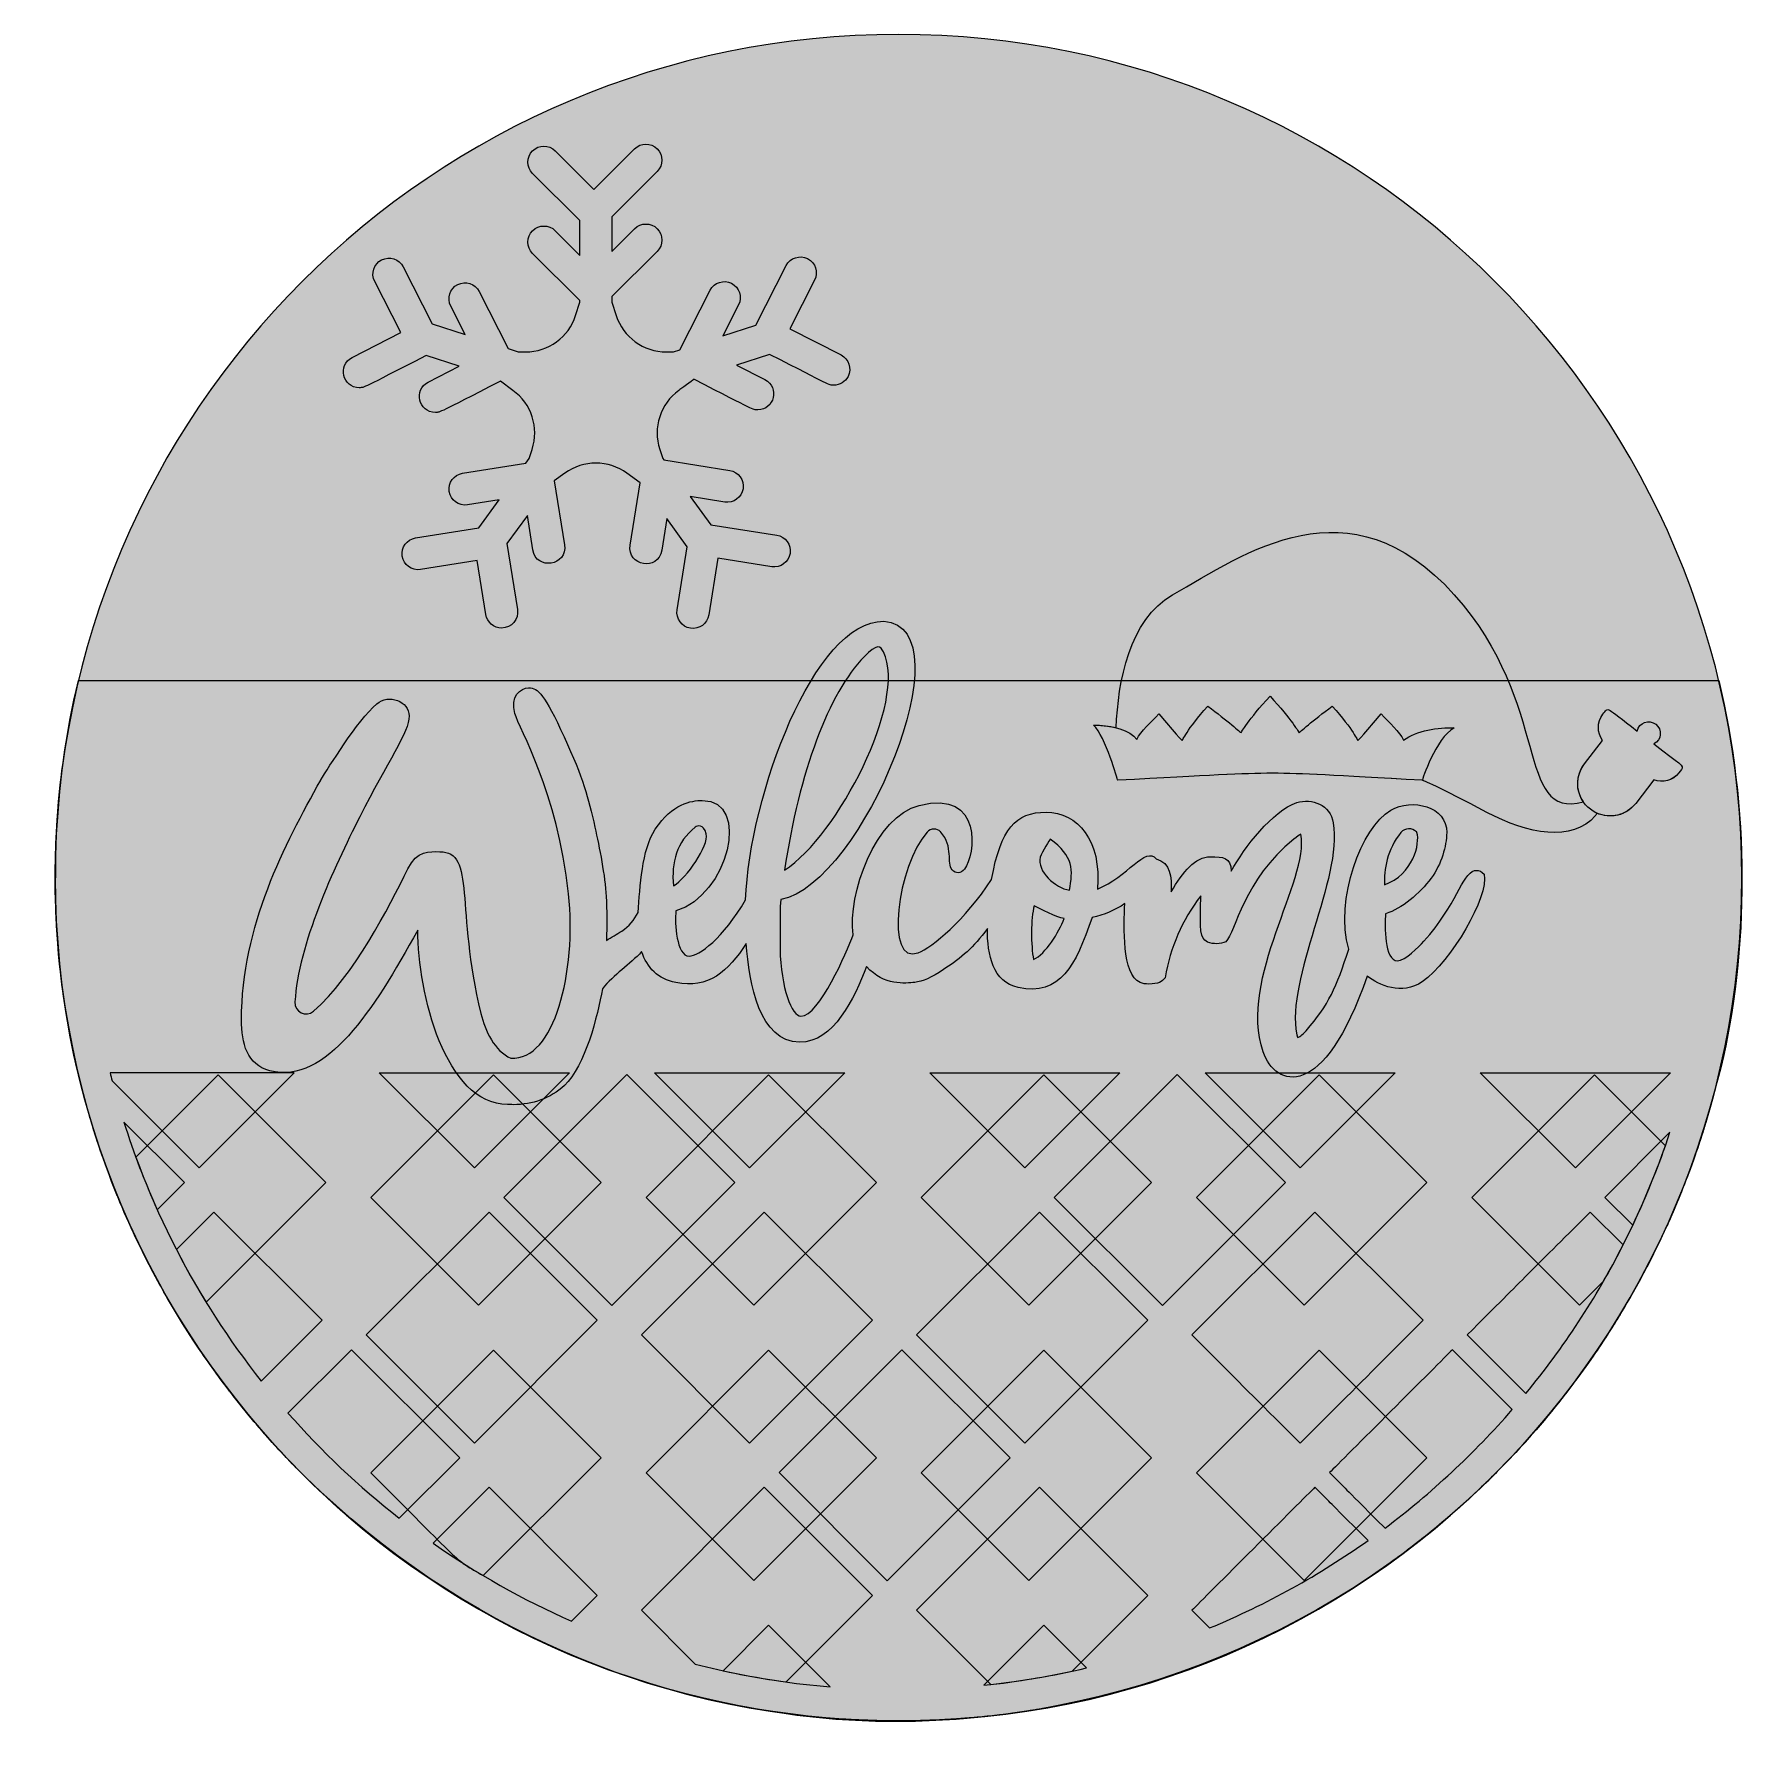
# Model space of a CAD drawing. Header units: inches. Extents: x -5 to 435, y -7 to 432.
import ezdxf

# ---------------------------------------------------------------- set-up
doc = ezdxf.new("R2010")
doc.units = ezdxf.units.IN
doc.header["$MEASUREMENT"] = 0
doc.layers.add('_U+0421_U+043B_U+043E_U+0439 1', color=7, linetype='Continuous')

# ---------------------------------------------------------------- blocks, each defined once
blk = doc.blocks.new('block 2')
at = {"layer": '_U+0421_U+043B_U+043E_U+0439 1', "true_color": 0xc10000}
h = blk.add_hatch(color=12, dxfattribs=at)
h.dxf.hatch_style = 2
edge = h.paths.add_edge_path()
edge.add_spline(control_points=[(409.46, 250.25), (411.47, 251.27), (411.66, 253.99), (409.93, 255.31), (408.21, 256.63), (405.63, 255.77), (405.16, 253.56), (396.85, 259.94), (397.92, 259.84), (396.38, 257.84), (394.84, 255.83), (394.88, 253.12), (396.29, 251.17), (396.29, 251.17), (391.66, 245.14), (391.66, 245.14), (389.42, 242.22), (389.42, 238.29), (391.39, 235.41), (373.71, 230.75), (383.47, 260.39), (358.32, 288.47), (331.45, 318.47), (304.7, 298.97), (286.2, 288.47), (275.02, 282.12), (272.21, 266.09), (271.74, 254.4), (270.02, 254.83), (268.05, 255.06), (265.95, 255.09), (269.07, 252.09), (272.12, 240.95), (272.12, 240.95), (319.87, 243.35), (304.08, 243.36), (350.16, 240.95), (350.16, 240.95), (354.2, 239.39), (366.7, 232.72), (377.16, 227.13), (388.58, 225), (394.45, 231.83), (394.61, 232.02), (394.75, 232.26), (394.86, 232.53), (398.28, 231), (402.43, 231.94), (404.81, 235.04), (404.81, 235.04), (409.44, 241.07), (409.44, 241.07), (411.69, 240.2), (414.32, 240.86), (415.86, 242.87), (415.86, 242.87), (416.52, 243.72), (416.52, 243.72), (417.28, 244.72), (416.31, 244.99), (409.46, 250.25)], knot_values=[0, 0, 0, 0, 1, 1, 1, 2, 2, 2, 3, 3, 3, 4, 4, 4, 5, 5, 5, 6, 6, 6, 7, 7, 7, 8, 8, 8, 9, 9, 9, 10, 10, 10, 11, 11, 11, 12, 12, 12, 13, 13, 13, 14, 14, 14, 15, 15, 15, 16, 16, 16, 17, 17, 17, 18, 18, 18, 19, 19, 19, 20, 20, 20, 20], degree=3, periodic=1)
at = {"layer": '_U+0421_U+043B_U+043E_U+0439 1', "true_color": 0x007a43}
h = blk.add_hatch(color=116, dxfattribs=at)
h.dxf.hatch_style = 2
edge = h.paths.add_edge_path()
edge.add_spline(control_points=[(345.34, 251.23), (344.23, 253.36), (341.71, 255.66), (339.58, 257.96), (333.83, 250.96), (333.59, 251.15), (333.59, 251.15), (333.59, 251.15), (332.58, 253.71), (327.08, 259.96), (322.08, 256.21), (318.58, 253.14), (318.58, 253.14), (318.58, 253.14), (316.7, 256.47), (311.14, 262.47), (305.58, 256.47), (303.7, 253.14), (303.7, 253.14), (303.7, 253.14), (300.2, 256.21), (295.2, 259.96), (289.7, 253.71), (288.68, 251.15), (288.68, 251.15), (288.68, 251.15), (288.45, 250.96), (282.7, 257.96), (280.61, 255.82), (278.11, 253.57), (277.01, 251.43), (275.21, 253.86), (270.93, 255.01), (265.95, 255.09), (269.07, 252.09), (272.12, 240.95), (272.12, 240.95), (319.85, 243.35), (304.07, 243.36), (350.15, 240.95), (350.15, 240.95), (353.45, 251.71), (358.32, 254.34), (354.31, 254.56), (348.58, 253.67), (345.34, 251.23)], knot_values=[0, 0, 0, 0, 1, 1, 1, 2, 2, 2, 3, 3, 3, 4, 4, 4, 5, 5, 5, 6, 6, 6, 7, 7, 7, 8, 8, 8, 9, 9, 9, 10, 10, 10, 11, 11, 11, 12, 12, 12, 13, 13, 13, 14, 14, 14, 15, 15, 15, 15], degree=3, periodic=1)
at = {"layer": '_U+0421_U+043B_U+043E_U+0439 1', "true_color": 0xe5a900}
h = blk.add_hatch(color=42, dxfattribs=at)
h.dxf.hatch_style = 2
edge = h.paths.add_edge_path()
edge.add_spline(control_points=[(409.46, 250.25), (411.47, 251.27), (411.66, 253.98), (409.93, 255.31), (408.21, 256.63), (405.63, 255.77), (405.16, 253.56), (396.85, 259.94), (397.92, 259.84), (396.38, 257.84), (394.84, 255.83), (394.88, 253.12), (396.29, 251.17), (396.29, 251.17), (391.66, 245.14), (391.66, 245.14), (388.87, 241.51), (389.55, 236.31), (393.18, 233.52), (396.82, 230.72), (402.02, 231.41), (404.81, 235.04), (404.81, 235.04), (409.44, 241.07), (409.44, 241.07), (411.69, 240.2), (414.32, 240.86), (415.86, 242.86), (415.86, 242.86), (416.51, 243.72), (416.51, 243.72), (417.28, 244.72), (416.31, 244.99), (409.46, 250.25)], knot_values=[0, 0, 0, 0, 1, 1, 1, 2, 2, 2, 3, 3, 3, 4, 4, 4, 5, 5, 5, 6, 6, 6, 7, 7, 7, 8, 8, 8, 9, 9, 9, 10, 10, 10, 11, 11, 11, 11], degree=3, periodic=1)
at = {"layer": '_U+0421_U+043B_U+043E_U+0439 1', "lineweight": 0}
for points, knots in [([(409.46, 250.25), (411.47, 251.27), (411.66, 253.99), (409.93, 255.31), (408.21, 256.63), (405.63, 255.77), (405.16, 253.56), (396.85, 259.94), (397.92, 259.84), (396.38, 257.84), (394.84, 255.83), (394.88, 253.12), (396.29, 251.17), (396.29, 251.17), (391.66, 245.14), (391.66, 245.14), (389.42, 242.22), (389.42, 238.29), (391.39, 235.41), (373.71, 230.75), (383.47, 260.39), (358.32, 288.47), (331.45, 318.47), (304.7, 298.97), (286.2, 288.47), (275.02, 282.12), (272.21, 266.09), (271.74, 254.4), (270.02, 254.83), (268.05, 255.06), (265.95, 255.09), (269.07, 252.09), (272.12, 240.95), (272.12, 240.95), (319.87, 243.35), (304.08, 243.36), (350.16, 240.95), (350.16, 240.95), (354.2, 239.39), (366.7, 232.72), (377.16, 227.13), (388.58, 225), (394.45, 231.83), (394.61, 232.02), (394.75, 232.26), (394.86, 232.53), (398.28, 231), (402.43, 231.94), (404.81, 235.04), (404.81, 235.04), (409.44, 241.07), (409.44, 241.07), (411.69, 240.2), (414.32, 240.86), (415.86, 242.87), (415.86, 242.87), (416.52, 243.72), (416.52, 243.72), (417.28, 244.72), (416.31, 244.99), (409.46, 250.25)], [0, 0, 0, 0, 1, 1, 1, 2, 2, 2, 3, 3, 3, 4, 4, 4, 5, 5, 5, 6, 6, 6, 7, 7, 7, 8, 8, 8, 9, 9, 9, 10, 10, 10, 11, 11, 11, 12, 12, 12, 13, 13, 13, 14, 14, 14, 15, 15, 15, 16, 16, 16, 17, 17, 17, 18, 18, 18, 19, 19, 19, 20, 20, 20, 20]), ([(345.34, 251.23), (344.23, 253.36), (341.71, 255.66), (339.58, 257.96), (333.83, 250.96), (333.59, 251.15), (333.59, 251.15), (333.59, 251.15), (332.58, 253.71), (327.08, 259.96), (322.08, 256.21), (318.58, 253.14), (318.58, 253.14), (318.58, 253.14), (316.7, 256.47), (311.14, 262.47), (305.58, 256.47), (303.7, 253.14), (303.7, 253.14), (303.7, 253.14), (300.2, 256.21), (295.2, 259.96), (289.7, 253.71), (288.68, 251.15), (288.68, 251.15), (288.68, 251.15), (288.45, 250.96), (282.7, 257.96), (280.61, 255.82), (278.11, 253.57), (277.01, 251.43), (275.21, 253.86), (270.93, 255.01), (265.95, 255.09), (269.07, 252.09), (272.12, 240.95), (272.12, 240.95), (319.85, 243.35), (304.07, 243.36), (350.15, 240.95), (350.15, 240.95), (353.45, 251.71), (358.32, 254.34), (354.31, 254.56), (348.58, 253.67), (345.34, 251.23)], [0, 0, 0, 0, 1, 1, 1, 2, 2, 2, 3, 3, 3, 4, 4, 4, 5, 5, 5, 6, 6, 6, 7, 7, 7, 8, 8, 8, 9, 9, 9, 10, 10, 10, 11, 11, 11, 12, 12, 12, 13, 13, 13, 14, 14, 14, 15, 15, 15, 15]), ([(409.46, 250.25), (411.47, 251.27), (411.66, 253.98), (409.93, 255.31), (408.21, 256.63), (405.63, 255.77), (405.16, 253.56), (396.85, 259.94), (397.92, 259.84), (396.38, 257.84), (394.84, 255.83), (394.88, 253.12), (396.29, 251.17), (396.29, 251.17), (391.66, 245.14), (391.66, 245.14), (388.87, 241.51), (389.55, 236.31), (393.18, 233.52), (396.82, 230.72), (402.02, 231.41), (404.81, 235.04), (404.81, 235.04), (409.44, 241.07), (409.44, 241.07), (411.69, 240.2), (414.32, 240.86), (415.86, 242.86), (415.86, 242.86), (416.51, 243.72), (416.51, 243.72), (417.28, 244.72), (416.31, 244.99), (409.46, 250.25)], [0, 0, 0, 0, 1, 1, 1, 2, 2, 2, 3, 3, 3, 4, 4, 4, 5, 5, 5, 6, 6, 6, 7, 7, 7, 8, 8, 8, 9, 9, 9, 10, 10, 10, 11, 11, 11, 11])]:
    blk.add_open_spline(points, degree=3, knots=knots, dxfattribs=at)
blk = doc.blocks.new('block 3')
at = {"layer": '_U+0421_U+043B_U+043E_U+0439 1', "true_color": 0xbbfcff}
h = blk.add_hatch(color=131, dxfattribs=at)
h.dxf.hatch_style = 2
edge = h.paths.add_edge_path()
edge.add_spline(control_points=[(201.26, 349.9), (201.26, 349.9), (188.14, 356.58), (188.14, 356.58), (188.14, 356.58), (194.5, 369.06), (194.5, 369.06), (195.52, 371.08), (194.72, 373.54), (192.71, 374.57), (190.69, 375.59), (188.23, 374.79), (187.2, 372.78), (187.2, 372.78), (179.42, 357.52), (179.42, 357.52), (179.42, 357.52), (170.97, 354.77), (170.97, 354.77), (170.97, 354.77), (175.02, 362.73), (175.02, 362.73), (176.05, 364.75), (175.25, 367.22), (173.23, 368.24), (171.22, 369.27), (168.75, 368.47), (167.72, 366.45), (167.72, 366.45), (159.95, 351.19), (159.95, 351.19), (159.95, 351.19), (158.38, 350.68), (158.38, 350.68), (158.38, 350.68), (156.52, 350.68), (156.52, 350.68), (150.65, 350.68), (145.49, 354.43), (143.67, 360.01), (143.67, 360.01), (142.58, 363.38), (142.58, 363.38), (142.58, 363.38), (142.58, 364.84), (142.58, 364.84), (142.58, 364.84), (154.18, 376.43), (154.18, 376.43), (155.78, 378.03), (155.78, 380.63), (154.18, 382.23), (152.58, 383.83), (149.98, 383.83), (148.38, 382.23), (148.38, 382.23), (142.58, 376.42), (142.58, 376.42), (142.58, 376.42), (142.58, 385.31), (142.58, 385.31), (142.58, 385.31), (154.18, 396.91), (154.18, 396.91), (155.78, 398.51), (155.78, 401.1), (154.18, 402.7), (152.58, 404.3), (149.98, 404.3), (148.38, 402.7), (148.38, 402.7), (137.97, 392.29), (137.97, 392.29), (137.97, 392.29), (128.07, 402.19), (128.07, 402.19), (126.47, 403.79), (123.87, 403.79), (122.27, 402.19), (120.68, 400.59), (120.68, 398), (122.27, 396.4), (122.27, 396.4), (134.39, 384.29), (134.39, 384.29), (134.39, 384.29), (134.39, 375.4), (134.39, 375.4), (134.39, 375.4), (128.07, 381.72), (128.07, 381.72), (126.47, 383.31), (123.87, 383.31), (122.27, 381.72), (120.68, 380.12), (120.68, 377.52), (122.27, 375.92), (122.27, 375.92), (134.39, 363.81), (134.39, 363.81), (134.39, 363.81), (134.39, 363.39), (134.39, 363.39), (134.39, 363.39), (133.29, 360.01), (133.29, 360.01), (131.48, 354.43), (126.32, 350.68), (120.45, 350.68), (120.45, 350.68), (118.59, 350.68), (118.59, 350.68), (118.59, 350.68), (116.04, 351.51), (116.04, 351.51), (116.04, 351.51), (108.59, 366.12), (108.59, 366.12), (107.57, 368.14), (105.1, 368.94), (103.09, 367.92), (101.07, 366.89), (100.27, 364.42), (101.3, 362.41), (101.3, 362.41), (105.02, 355.09), (105.02, 355.09), (105.02, 355.09), (96.57, 357.84), (96.57, 357.84), (96.57, 357.84), (89.12, 372.45), (89.12, 372.45), (88.09, 374.47), (85.63, 375.27), (83.61, 374.24), (81.6, 373.22), (80.79, 370.75), (81.82, 368.74), (81.82, 368.74), (88.51, 355.61), (88.51, 355.61), (88.51, 355.61), (76.03, 349.25), (76.03, 349.25), (72.2, 347.3), (73.62, 341.51), (77.89, 341.51), (79.23, 341.51), (78.31, 341.22), (95.01, 349.73), (95.01, 349.73), (103.47, 346.98), (103.47, 346.98), (103.47, 346.98), (95.51, 342.93), (95.51, 342.93), (91.67, 340.97), (93.09, 335.18), (97.37, 335.18), (98.72, 335.18), (97.89, 334.95), (114.01, 343.16), (114.01, 343.16), (117.24, 340.81), (117.24, 340.81), (121.99, 337.36), (123.96, 331.29), (122.14, 325.71), (122.14, 325.71), (121.37, 323.33), (121.37, 323.33), (121.37, 323.33), (120.52, 322.16), (120.52, 322.16), (120.52, 322.16), (104.32, 319.59), (104.32, 319.59), (102.08, 319.24), (100.56, 317.14), (100.91, 314.9), (101.26, 312.67), (103.37, 311.15), (105.6, 311.5), (105.6, 311.5), (113.71, 312.78), (113.71, 312.78), (113.71, 312.78), (108.48, 305.59), (108.48, 305.59), (108.48, 305.59), (92.28, 303.02), (92.28, 303.02), (90.05, 302.67), (88.52, 300.57), (88.88, 298.34), (89.23, 296.1), (91.33, 294.59), (93.56, 294.93), (93.56, 294.93), (108.11, 297.24), (108.11, 297.24), (108.11, 297.24), (110.3, 283.4), (110.3, 283.4), (110.62, 281.39), (112.36, 279.95), (114.34, 279.95), (116.87, 279.95), (118.78, 282.21), (118.39, 284.69), (118.39, 284.69), (115.71, 301.6), (115.71, 301.6), (115.71, 301.6), (120.94, 308.8), (120.94, 308.8), (120.94, 308.8), (122.34, 299.97), (122.34, 299.97), (123.19, 294.56), (131.27, 295.91), (130.43, 301.25), (130.43, 301.25), (127.83, 317.64), (127.83, 317.64), (127.83, 317.64), (130.54, 319.61), (130.54, 319.61), (135.29, 323.06), (141.67, 323.06), (146.42, 319.61), (146.42, 319.61), (149.79, 317.16), (149.79, 317.16), (149.79, 317.16), (147.25, 301.14), (147.25, 301.14), (146.41, 295.83), (154.48, 294.41), (155.34, 299.86), (155.34, 299.86), (156.63, 307.97), (156.63, 307.97), (156.63, 307.97), (161.86, 300.77), (161.86, 300.77), (161.86, 300.77), (159.29, 284.57), (159.29, 284.57), (158.94, 282.34), (160.46, 280.24), (162.69, 279.89), (164.95, 279.53), (167.03, 281.07), (167.38, 283.29), (167.38, 283.29), (169.68, 297.84), (169.68, 297.84), (169.68, 297.84), (183.52, 295.65), (183.52, 295.65), (185.76, 295.3), (187.85, 296.82), (188.2, 299.05), (188.56, 301.29), (187.03, 303.39), (184.8, 303.74), (184.8, 303.74), (167.88, 306.42), (167.88, 306.42), (167.88, 306.42), (162.65, 313.61), (162.65, 313.61), (162.65, 313.61), (171.48, 312.21), (171.48, 312.21), (173.72, 311.87), (175.81, 313.38), (176.17, 315.62), (176.52, 317.85), (175, 319.95), (172.76, 320.31), (172.76, 320.31), (155.84, 322.99), (155.84, 322.99), (155.84, 322.99), (155.59, 323.33), (155.59, 323.33), (155.59, 323.33), (154.82, 325.71), (154.82, 325.71), (153.01, 331.29), (154.98, 337.36), (159.72, 340.81), (160.18, 341.14), (163.2, 343.3), (163.57, 343.66), (179.48, 335.55), (178.61, 335.82), (179.92, 335.82), (184.2, 335.82), (185.62, 341.62), (181.79, 343.57), (181.79, 343.57), (174.47, 347.3), (174.47, 347.3), (174.47, 347.3), (182.93, 350.05), (182.93, 350.05), (198.91, 341.91), (198.06, 342.15), (199.4, 342.15), (200.89, 342.15), (202.33, 342.97), (203.05, 344.39), (204.08, 346.4), (203.28, 348.87), (201.26, 349.9)], knot_values=[0, 0, 0, 0, 1, 1, 1, 2, 2, 2, 3, 3, 3, 4, 4, 4, 5, 5, 5, 6, 6, 6, 7, 7, 7, 8, 8, 8, 9, 9, 9, 10, 10, 10, 11, 11, 11, 12, 12, 12, 13, 13, 13, 14, 14, 14, 15, 15, 15, 16, 16, 16, 17, 17, 17, 18, 18, 18, 19, 19, 19, 20, 20, 20, 21, 21, 21, 22, 22, 22, 23, 23, 23, 24, 24, 24, 25, 25, 25, 26, 26, 26, 27, 27, 27, 28, 28, 28, 29, 29, 29, 30, 30, 30, 31, 31, 31, 32, 32, 32, 33, 33, 33, 34, 34, 34, 35, 35, 35, 36, 36, 36, 37, 37, 37, 38, 38, 38, 39, 39, 39, 40, 40, 40, 41, 41, 41, 42, 42, 42, 43, 43, 43, 44, 44, 44, 45, 45, 45, 46, 46, 46, 47, 47, 47, 48, 48, 48, 49, 49, 49, 50, 50, 50, 51, 51, 51, 52, 52, 52, 53, 53, 53, 54, 54, 54, 55, 55, 55, 56, 56, 56, 57, 57, 57, 58, 58, 58, 59, 59, 59, 60, 60, 60, 61, 61, 61, 62, 62, 62, 63, 63, 63, 64, 64, 64, 65, 65, 65, 66, 66, 66, 67, 67, 67, 68, 68, 68, 69, 69, 69, 70, 70, 70, 71, 71, 71, 72, 72, 72, 73, 73, 73, 74, 74, 74, 75, 75, 75, 76, 76, 76, 77, 77, 77, 78, 78, 78, 79, 79, 79, 80, 80, 80, 81, 81, 81, 82, 82, 82, 83, 83, 83, 84, 84, 84, 85, 85, 85, 86, 86, 86, 87, 87, 87, 88, 88, 88, 89, 89, 89, 90, 90, 90, 91, 91, 91, 92, 92, 92, 93, 93, 93, 94, 94, 94, 95, 95, 95, 96, 96, 96, 97, 97, 97, 98, 98, 98, 99, 99, 99, 100, 100, 100, 101, 101, 101, 102, 102, 102, 103, 103, 103, 104, 104, 104, 105, 105, 105, 106, 106, 106, 106], degree=3, periodic=1)
at = {"layer": '_U+0421_U+043B_U+043E_U+0439 1', "lineweight": 0}
blk.add_open_spline([(201.26, 349.9), (201.26, 349.9), (188.14, 356.58), (188.14, 356.58), (188.14, 356.58), (194.5, 369.06), (194.5, 369.06), (195.52, 371.08), (194.72, 373.54), (192.71, 374.57), (190.69, 375.59), (188.23, 374.79), (187.2, 372.78), (187.2, 372.78), (179.42, 357.52), (179.42, 357.52), (179.42, 357.52), (170.97, 354.77), (170.97, 354.77), (170.97, 354.77), (175.02, 362.73), (175.02, 362.73), (176.05, 364.75), (175.25, 367.22), (173.23, 368.24), (171.22, 369.27), (168.75, 368.47), (167.72, 366.45), (167.72, 366.45), (159.95, 351.19), (159.95, 351.19), (159.95, 351.19), (158.38, 350.68), (158.38, 350.68), (158.38, 350.68), (156.52, 350.68), (156.52, 350.68), (150.65, 350.68), (145.49, 354.43), (143.67, 360.01), (143.67, 360.01), (142.58, 363.38), (142.58, 363.38), (142.58, 363.38), (142.58, 364.84), (142.58, 364.84), (142.58, 364.84), (154.18, 376.43), (154.18, 376.43), (155.78, 378.03), (155.78, 380.63), (154.18, 382.23), (152.58, 383.83), (149.98, 383.83), (148.38, 382.23), (148.38, 382.23), (142.58, 376.42), (142.58, 376.42), (142.58, 376.42), (142.58, 385.31), (142.58, 385.31), (142.58, 385.31), (154.18, 396.91), (154.18, 396.91), (155.78, 398.51), (155.78, 401.1), (154.18, 402.7), (152.58, 404.3), (149.98, 404.3), (148.38, 402.7), (148.38, 402.7), (137.97, 392.29), (137.97, 392.29), (137.97, 392.29), (128.07, 402.19), (128.07, 402.19), (126.47, 403.79), (123.87, 403.79), (122.27, 402.19), (120.68, 400.59), (120.68, 398), (122.27, 396.4), (122.27, 396.4), (134.39, 384.29), (134.39, 384.29), (134.39, 384.29), (134.39, 375.4), (134.39, 375.4), (134.39, 375.4), (128.07, 381.72), (128.07, 381.72), (126.47, 383.31), (123.87, 383.31), (122.27, 381.72), (120.68, 380.12), (120.68, 377.52), (122.27, 375.92), (122.27, 375.92), (134.39, 363.81), (134.39, 363.81), (134.39, 363.81), (134.39, 363.39), (134.39, 363.39), (134.39, 363.39), (133.29, 360.01), (133.29, 360.01), (131.48, 354.43), (126.32, 350.68), (120.45, 350.68), (120.45, 350.68), (118.59, 350.68), (118.59, 350.68), (118.59, 350.68), (116.04, 351.51), (116.04, 351.51), (116.04, 351.51), (108.59, 366.12), (108.59, 366.12), (107.57, 368.14), (105.1, 368.94), (103.09, 367.92), (101.07, 366.89), (100.27, 364.42), (101.3, 362.41), (101.3, 362.41), (105.02, 355.09), (105.02, 355.09), (105.02, 355.09), (96.57, 357.84), (96.57, 357.84), (96.57, 357.84), (89.12, 372.45), (89.12, 372.45), (88.09, 374.47), (85.63, 375.27), (83.61, 374.24), (81.6, 373.22), (80.79, 370.75), (81.82, 368.74), (81.82, 368.74), (88.51, 355.61), (88.51, 355.61), (88.51, 355.61), (76.03, 349.25), (76.03, 349.25), (72.2, 347.3), (73.62, 341.51), (77.89, 341.51), (79.23, 341.51), (78.31, 341.22), (95.01, 349.73), (95.01, 349.73), (103.47, 346.98), (103.47, 346.98), (103.47, 346.98), (95.51, 342.93), (95.51, 342.93), (91.67, 340.97), (93.09, 335.18), (97.37, 335.18), (98.72, 335.18), (97.89, 334.95), (114.01, 343.16), (114.01, 343.16), (117.24, 340.81), (117.24, 340.81), (121.99, 337.36), (123.96, 331.29), (122.14, 325.71), (122.14, 325.71), (121.37, 323.33), (121.37, 323.33), (121.37, 323.33), (120.52, 322.16), (120.52, 322.16), (120.52, 322.16), (104.32, 319.59), (104.32, 319.59), (102.08, 319.24), (100.56, 317.14), (100.91, 314.9), (101.26, 312.67), (103.37, 311.15), (105.6, 311.5), (105.6, 311.5), (113.71, 312.78), (113.71, 312.78), (113.71, 312.78), (108.48, 305.59), (108.48, 305.59), (108.48, 305.59), (92.28, 303.02), (92.28, 303.02), (90.05, 302.67), (88.52, 300.57), (88.88, 298.34), (89.23, 296.1), (91.33, 294.59), (93.56, 294.93), (93.56, 294.93), (108.11, 297.24), (108.11, 297.24), (108.11, 297.24), (110.3, 283.4), (110.3, 283.4), (110.62, 281.39), (112.36, 279.95), (114.34, 279.95), (116.87, 279.95), (118.78, 282.21), (118.39, 284.69), (118.39, 284.69), (115.71, 301.6), (115.71, 301.6), (115.71, 301.6), (120.94, 308.8), (120.94, 308.8), (120.94, 308.8), (122.34, 299.97), (122.34, 299.97), (123.19, 294.56), (131.27, 295.91), (130.43, 301.25), (130.43, 301.25), (127.83, 317.64), (127.83, 317.64), (127.83, 317.64), (130.54, 319.61), (130.54, 319.61), (135.29, 323.06), (141.67, 323.06), (146.42, 319.61), (146.42, 319.61), (149.79, 317.16), (149.79, 317.16), (149.79, 317.16), (147.25, 301.14), (147.25, 301.14), (146.41, 295.83), (154.48, 294.41), (155.34, 299.86), (155.34, 299.86), (156.63, 307.97), (156.63, 307.97), (156.63, 307.97), (161.86, 300.77), (161.86, 300.77), (161.86, 300.77), (159.29, 284.57), (159.29, 284.57), (158.94, 282.34), (160.46, 280.24), (162.69, 279.89), (164.95, 279.53), (167.03, 281.07), (167.38, 283.29), (167.38, 283.29), (169.68, 297.84), (169.68, 297.84), (169.68, 297.84), (183.52, 295.65), (183.52, 295.65), (185.76, 295.3), (187.85, 296.82), (188.2, 299.05), (188.56, 301.29), (187.03, 303.39), (184.8, 303.74), (184.8, 303.74), (167.88, 306.42), (167.88, 306.42), (167.88, 306.42), (162.65, 313.61), (162.65, 313.61), (162.65, 313.61), (171.48, 312.21), (171.48, 312.21), (173.72, 311.87), (175.81, 313.38), (176.17, 315.62), (176.52, 317.85), (175, 319.95), (172.76, 320.31), (172.76, 320.31), (155.84, 322.99), (155.84, 322.99), (155.84, 322.99), (155.59, 323.33), (155.59, 323.33), (155.59, 323.33), (154.82, 325.71), (154.82, 325.71), (153.01, 331.29), (154.98, 337.36), (159.72, 340.81), (160.18, 341.14), (163.2, 343.3), (163.57, 343.66), (179.48, 335.55), (178.61, 335.82), (179.92, 335.82), (184.2, 335.82), (185.62, 341.62), (181.79, 343.57), (181.79, 343.57), (174.47, 347.3), (174.47, 347.3), (174.47, 347.3), (182.93, 350.05), (182.93, 350.05), (198.91, 341.91), (198.06, 342.15), (199.4, 342.15), (200.89, 342.15), (202.33, 342.97), (203.05, 344.39), (204.08, 346.4), (203.28, 348.87), (201.26, 349.9)], degree=3, knots=[0, 0, 0, 0, 1, 1, 1, 2, 2, 2, 3, 3, 3, 4, 4, 4, 5, 5, 5, 6, 6, 6, 7, 7, 7, 8, 8, 8, 9, 9, 9, 10, 10, 10, 11, 11, 11, 12, 12, 12, 13, 13, 13, 14, 14, 14, 15, 15, 15, 16, 16, 16, 17, 17, 17, 18, 18, 18, 19, 19, 19, 20, 20, 20, 21, 21, 21, 22, 22, 22, 23, 23, 23, 24, 24, 24, 25, 25, 25, 26, 26, 26, 27, 27, 27, 28, 28, 28, 29, 29, 29, 30, 30, 30, 31, 31, 31, 32, 32, 32, 33, 33, 33, 34, 34, 34, 35, 35, 35, 36, 36, 36, 37, 37, 37, 38, 38, 38, 39, 39, 39, 40, 40, 40, 41, 41, 41, 42, 42, 42, 43, 43, 43, 44, 44, 44, 45, 45, 45, 46, 46, 46, 47, 47, 47, 48, 48, 48, 49, 49, 49, 50, 50, 50, 51, 51, 51, 52, 52, 52, 53, 53, 53, 54, 54, 54, 55, 55, 55, 56, 56, 56, 57, 57, 57, 58, 58, 58, 59, 59, 59, 60, 60, 60, 61, 61, 61, 62, 62, 62, 63, 63, 63, 64, 64, 64, 65, 65, 65, 66, 66, 66, 67, 67, 67, 68, 68, 68, 69, 69, 69, 70, 70, 70, 71, 71, 71, 72, 72, 72, 73, 73, 73, 74, 74, 74, 75, 75, 75, 76, 76, 76, 77, 77, 77, 78, 78, 78, 79, 79, 79, 80, 80, 80, 81, 81, 81, 82, 82, 82, 83, 83, 83, 84, 84, 84, 85, 85, 85, 86, 86, 86, 87, 87, 87, 88, 88, 88, 89, 89, 89, 90, 90, 90, 91, 91, 91, 92, 92, 92, 93, 93, 93, 94, 94, 94, 95, 95, 95, 96, 96, 96, 97, 97, 97, 98, 98, 98, 99, 99, 99, 100, 100, 100, 101, 101, 101, 102, 102, 102, 103, 103, 103, 104, 104, 104, 105, 105, 105, 106, 106, 106, 106], dxfattribs=at)

msp = doc.modelspace()

# ---------------------------------------------------------------- hatches: boundary and pattern name
at = {"layer": '_U+0421_U+043B_U+043E_U+0439 1', "true_color": 0xe8c792}
h = msp.add_hatch(color=31, dxfattribs=at)
h.dxf.hatch_style = 2
edge = h.paths.add_edge_path()
edge.add_spline(control_points=[(216, 432), (335.29, 432), (432, 335.29), (432, 216), (432, 96.71), (335.29, 0), (216, 0), (96.71, 0), (0, 96.71), (0, 216), (0, 335.29), (96.71, 432), (216, 432)], knot_values=[0, 0, 0, 0, 1, 1, 1, 2, 2, 2, 3, 3, 3, 4, 4, 4, 4], degree=3, periodic=1)
at = {"layer": '_U+0421_U+043B_U+043E_U+0439 1', "true_color": 0xc10000}
h = msp.add_hatch(color=12, dxfattribs=at)
h.dxf.hatch_style = 2
edge = h.paths.add_edge_path()
edge.add_spline(control_points=[(363.54, 217.88), (360.18, 216.74), (359.05, 209.21), (350.54, 199.72), (349.2, 198.22), (345.74, 194.72), (343.74, 194.72), (340.45, 194.72), (340.42, 203.76), (340.75, 206.78), (344.87, 208.02), (349.46, 211.95), (352.4, 215.86), (355.13, 219.52), (356.29, 224.04), (356.4, 227.53), (356.4, 234.34), (347.55, 236.42), (342.06, 233.28), (334.51, 228.96), (327.68, 210.34), (331.32, 197.67), (328.07, 187.85), (326.28, 183.63), (320.4, 176.78), (319.29, 175.54), (318.6, 175.17), (318.25, 175.05), (318.19, 175.15), (318.08, 175.37), (317.99, 175.78), (315.1, 190.26), (329.72, 215.7), (327.34, 230.01), (326.56, 234.69), (321.9, 236.45), (317.98, 235.24), (311.81, 233.09), (304.47, 223.76), (301.23, 217.69), (300.98, 221.25), (299.26, 221.35), (295.82, 221.35), (292, 221.35), (288.79, 217.55), (285.85, 212.36), (285.9, 216.3), (285.72, 219.77), (281.95, 220.82), (279.34, 224.21), (274.56, 216.16), (266.91, 213.08), (268.08, 225.48), (261.83, 232.78), (253.81, 232.78), (245.94, 232.78), (242.2, 228.61), (239.81, 215.53), (233.05, 205.15), (224.56, 198.09), (221.06, 196.78), (212.29, 193.26), (215.74, 219.35), (223.32, 227.65), (224.24, 228.67), (225.83, 228.73), (226.77, 227.73), (226.78, 227.72), (226.79, 227.71), (226.8, 227.7), (230.14, 223.87), (228.26, 219.8), (229.72, 217.97), (230.62, 216.97), (231.92, 217.02), (232.89, 218.21), (235.65, 221.59), (237.83, 238.65), (221.31, 234.53), (210.06, 231.72), (202.85, 211.64), (204.4, 201.36), (202.73, 196.99), (195.74, 180.53), (190.98, 180.53), (188.71, 180.53), (185.85, 187.61), (185.64, 197.85), (185.64, 207.93), (185.6, 207.73), (185.82, 210.37), (206.63, 214.27), (233.89, 280.15), (212.23, 281.69), (194.3, 281.79), (177.86, 237.03), (176.81, 210.33), (171.13, 200.49), (164.87, 195.9), (162.35, 195.9), (159.07, 195.9), (158.65, 204.44), (158.98, 207.47), (172.35, 211.49), (178.32, 235.78), (165.73, 235.78), (162.91, 235.78), (158.06, 234.99), (153.67, 228.4), (150.17, 223.03), (149.87, 213.76), (149.28, 207.07), (148.23, 205.22), (146.99, 203.47), (145.14, 202.33), (143.79, 201.51), (142.46, 200.75), (141.18, 199.91), (141.3, 203.68), (141.3, 207.75), (141.12, 211.17), (140.85, 216.36), (139.36, 223.83), (138.23, 228.9), (136.5, 236.64), (135.22, 241.43), (130.35, 252.04), (125.32, 262.95), (123.71, 264.64), (121.24, 264.64), (119.21, 264.64), (116.48, 262.4), (117.73, 258.03), (118.84, 254.15), (128.62, 238.04), (131.48, 211.9), (133.65, 191.98), (127.79, 168.97), (116.73, 169.78), (112.5, 171.5), (110.13, 176.83), (109.02, 181.2), (102.42, 208.22), (107.78, 222.66), (98.51, 222.66), (95.9, 222.66), (92.6, 223.03), (90.35, 218.28), (85.42, 208.47), (76.52, 190.73), (66.15, 181.81), (64.23, 180.16), (61.28, 181.63), (61.41, 184.16), (62.17, 198.72), (71.37, 218.48), (77.99, 231.55), (85.1, 245.6), (90.67, 253.43), (90.67, 257.42), (90.67, 261.11), (85.4, 263.23), (82.34, 260.51), (77.34, 256.23), (69.99, 244.08), (67.99, 241.08), (67.99, 241.08), (67.99, 240.95), (67.99, 240.95), (58.82, 224.62), (47.72, 203.6), (47.72, 179.61), (47.72, 173.56), (49.08, 168.11), (54.96, 166.5), (69.57, 163.05), (81.4, 181.96), (92.84, 202.54), (92.9, 186.47), (99.86, 157.92), (115.88, 157.92), (116.38, 157.92), (116.85, 157.89), (117.34, 157.84), (122.32, 157.91), (126.74, 159.38), (130.44, 162.81), (135.72, 167.75), (138.93, 180.59), (140.14, 187.54), (143.07, 191.24), (147.16, 193.7), (150.2, 197.07), (151.57, 193), (154.35, 189.99), (158.99, 189.15), (167.16, 187.33), (172.46, 192.08), (176.98, 199.14), (177.75, 188.84), (180.37, 173.98), (190.65, 173.84), (199.4, 173.84), (204.64, 185.11), (207.83, 193.23), (212.28, 188.16), (217.78, 188.98), (220.13, 189.19), (222.07, 189.36), (224.48, 190.42), (227.5, 192.44), (232.42, 195.74), (235.03, 197.91), (238.74, 202.95), (238.75, 196.21), (240.12, 189.29), (246.67, 187.84), (257.44, 185.68), (261.28, 193.35), (265.56, 205.78), (268.62, 206.43), (271.44, 207.65), (273.96, 209.36), (273.69, 203.49), (273.19, 191.34), (277.88, 189.11), (278.54, 188.86), (279.33, 188.75), (280.04, 188.75), (282.65, 188.75), (283.39, 189.38), (284.27, 190.38), (285.63, 198.31), (288.59, 204.89), (293.38, 211.36), (293.23, 201.86), (293.12, 200.8), (295.15, 199.46), (296.62, 198.97), (298.44, 198.89), (299.82, 199.59), (302.32, 202.07), (304.29, 215.45), (317.26, 225.88), (318.11, 226.56), (318.69, 226.92), (319.06, 227.11), (321.2, 215.28), (303.02, 190.31), (309.38, 171.42), (312.47, 162.23), (324.81, 158.34), (336.03, 190.79), (339.03, 188.49), (344.83, 185.67), (350.14, 189.36), (357.59, 194.59), (367.14, 211.11), (366.01, 216.87), (365.24, 217.61), (365.04, 217.88), (363.54, 217.88)], knot_values=[0, 0, 0, 0, 1, 1, 1, 2, 2, 2, 3, 3, 3, 4, 4, 4, 5, 5, 5, 6, 6, 6, 7, 7, 7, 8, 8, 8, 9, 9, 9, 10, 10, 10, 11, 11, 11, 12, 12, 12, 13, 13, 13, 14, 14, 14, 15, 15, 15, 16, 16, 16, 17, 17, 17, 18, 18, 18, 19, 19, 19, 20, 20, 20, 21, 21, 21, 22, 22, 22, 23, 23, 23, 24, 24, 24, 25, 25, 25, 26, 26, 26, 27, 27, 27, 28, 28, 28, 29, 29, 29, 30, 30, 30, 31, 31, 31, 32, 32, 32, 33, 33, 33, 34, 34, 34, 35, 35, 35, 36, 36, 36, 37, 37, 37, 38, 38, 38, 39, 39, 39, 40, 40, 40, 41, 41, 41, 42, 42, 42, 43, 43, 43, 44, 44, 44, 45, 45, 45, 46, 46, 46, 47, 47, 47, 48, 48, 48, 49, 49, 49, 50, 50, 50, 51, 51, 51, 52, 52, 52, 53, 53, 53, 54, 54, 54, 55, 55, 55, 56, 56, 56, 57, 57, 57, 58, 58, 58, 59, 59, 59, 60, 60, 60, 61, 61, 61, 62, 62, 62, 63, 63, 63, 64, 64, 64, 65, 65, 65, 66, 66, 66, 67, 67, 67, 68, 68, 68, 69, 69, 69, 70, 70, 70, 71, 71, 71, 72, 72, 72, 73, 73, 73, 74, 74, 74, 75, 75, 75, 76, 76, 76, 77, 77, 77, 78, 78, 78, 79, 79, 79, 80, 80, 80, 81, 81, 81, 82, 82, 82, 83, 83, 83, 84, 84, 84, 85, 85, 85, 86, 86, 86, 87, 87, 87, 87], degree=3, periodic=1)
edge = h.paths.add_edge_path()
edge.add_spline(control_points=[(344.66, 227.55), (345.67, 228.78), (347.55, 228.9), (348.62, 227.73), (348.69, 227.65), (348.74, 227.59), (348.75, 227.56), (349.67, 224.8), (347.73, 216.78), (340.48, 214.19), (340.23, 217.94), (341.18, 223.3), (344.66, 227.55)], knot_values=[0, 0, 0, 0, 1, 1, 1, 2, 2, 2, 3, 3, 3, 4, 4, 4, 4], degree=3, periodic=1)
edge = h.paths.add_edge_path()
edge.add_spline(control_points=[(207.16, 272.6), (210.46, 276.01), (211.38, 275.44), (212.14, 273.86), (218.31, 261.11), (200.48, 226.86), (186.8, 217.89), (190.54, 243.21), (198.17, 263.28), (207.16, 272.6)], knot_values=[0, 0, 0, 0, 1, 1, 1, 2, 2, 2, 3, 3, 3, 3], degree=3, periodic=1)
edge = h.paths.add_edge_path()
edge.add_spline(control_points=[(163.9, 228.94), (164.48, 229.28), (166.04, 229.9), (166.73, 227.19), (167.49, 224.19), (161.69, 215.9), (158.35, 213.9), (157.77, 219.99), (159.15, 225.11), (163.9, 228.94)], knot_values=[0, 0, 0, 0, 1, 1, 1, 2, 2, 2, 3, 3, 3, 3], degree=3, periodic=1)
edge = h.paths.add_edge_path()
edge.add_spline(control_points=[(250.56, 195.03), (249.91, 198.48), (249.82, 205.71), (250.73, 208.78), (252.2, 207.99), (256.38, 205.84), (258.44, 205.51), (257.08, 202.05), (253.67, 196.47), (250.56, 195.03)], knot_values=[0, 0, 0, 0, 1, 1, 1, 2, 2, 2, 3, 3, 3, 3], degree=3, periodic=1)
edge = h.paths.add_edge_path()
edge.add_spline(control_points=[(259.75, 212.78), (256.14, 213.45), (251.38, 217.56), (252.31, 221.28), (252.69, 222.63), (254.81, 225.86), (254.81, 225.86), (260.89, 221.61), (260.72, 217.85), (259.75, 212.78)], knot_values=[0, 0, 0, 0, 1, 1, 1, 2, 2, 2, 3, 3, 3, 3], degree=3, periodic=1)
at = {"layer": '_U+0421_U+043B_U+043E_U+0439 1', "true_color": 0xfff6e6}
h = msp.add_hatch(color=7, dxfattribs=at)
h.dxf.hatch_style = 2
edge = h.paths.add_edge_path()
edge.add_spline(control_points=[(425.33, 162.57), (432.77, 188.61), (435.25, 228.06), (426.05, 266.5), (426.05, 266.5), (5.95, 266.5), (5.95, 266.5), (-5.33, 219.4), (-0.54, 169.23), (20.11, 124.9), (20.11, 124.9), (20.11, 124.9), (20.11, 124.9), (20.61, 123.9), (22.15, 120.44), (25.11, 114.85), (25.11, 114.85), (25.11, 114.85), (25.11, 114.85), (25.11, 114.85), (25.11, 114.85), (25.11, 114.85), (31.41, 102.99), (38.78, 91.79), (47.09, 81.38), (47.09, 81.38), (47.09, 81.38), (47.09, 81.38), (48.56, 79.46), (53.48, 73.67), (53.96, 73.19), (53.96, 73.19), (53.96, 73.19), (53.96, 73.19), (62.62, 63.38), (72.15, 54.34), (82.44, 46.23), (82.44, 46.23), (82.44, 46.23), (82.44, 46.23), (83.86, 45.05), (89.54, 40.83), (91.05, 39.79), (91.05, 39.79), (91.05, 39.79), (91.05, 39.79), (117.61, 20.92), (147.99, 8.35), (180.18, 2.97), (180.18, 2.97), (180.18, 2.97), (180.18, 2.97), (231.7, -6.57), (293.27, 5.51), (341.95, 40.52), (341.95, 40.52), (341.95, 40.52), (341.95, 40.52), (342.16, 40.67), (346.12, 43.56), (346.28, 43.71), (346.28, 43.71), (346.28, 43.71), (346.28, 43.71), (359.78, 53.93), (371.6, 65.32), (382.32, 78.18), (382.32, 78.18), (382.32, 78.18), (382.32, 78.18), (391.97, 89.82), (400.41, 102.48), (407.48, 115.99), (407.48, 115.99), (407.48, 115.99), (407.48, 115.99), (407.98, 116.99), (408.44, 117.78), (410.02, 120.98), (410.02, 120.98), (410.02, 120.98), (410.02, 120.98), (410.02, 120.98), (410.02, 120.98), (410.02, 120.98), (416.48, 134.15), (421.64, 148.07), (425.33, 162.57), (425.33, 162.57), (425.33, 162.57), (425.33, 162.57)], knot_values=[0, 0, 0, 0, 1, 1, 1, 2, 2, 2, 3, 3, 3, 4, 4, 4, 5, 5, 5, 6, 6, 6, 7, 7, 7, 8, 8, 8, 9, 9, 9, 10, 10, 10, 11, 11, 11, 12, 12, 12, 13, 13, 13, 14, 14, 14, 15, 15, 15, 16, 16, 16, 17, 17, 17, 18, 18, 18, 19, 19, 19, 20, 20, 20, 21, 21, 21, 22, 22, 22, 23, 23, 23, 24, 24, 24, 25, 25, 25, 26, 26, 26, 27, 27, 27, 28, 28, 28, 29, 29, 29, 30, 30, 30, 30], degree=3, periodic=1)
h.paths.add_polyline_path([(213.1, 35.89), (185.38, 63.62), (216.87, 95.1), (244.59, 67.38)])
h.paths.add_polyline_path([(111.12, 130.35), (138.84, 102.63), (107.35, 71.14), (79.63, 98.87)])
h.paths.add_polyline_path([(83, 166), (131.71, 166), (107.35, 141.64)])
h.paths.add_polyline_path([(142.6, 106.39), (114.88, 134.12), (146.37, 165.6), (174.09, 137.88)])
h.paths.add_polyline_path([(153.5, 166), (202.21, 166), (177.85, 141.64)])
h.paths.add_polyline_path([(181.62, 130.36), (209.34, 102.63), (177.85, 71.15), (150.13, 98.87)])
h.paths.add_polyline_path([(220.63, 98.87), (252.12, 130.36), (279.84, 102.63), (248.35, 71.15)])
h.paths.add_polyline_path([(224, 166), (272.71, 166), (248.35, 141.64)])
h.paths.add_polyline_path([(283.6, 106.39), (255.88, 134.12), (287.37, 165.6), (315.09, 137.88)])
h.paths.add_polyline_path([(294.5, 166), (343.21, 166), (318.85, 141.64)])
edge = h.paths.add_edge_path()
edge.add_spline(control_points=[(322.62, 130.35), (322.62, 130.35), (350.34, 102.63), (350.34, 102.63), (346.86, 99.15), (322.3, 74.59), (318.85, 71.14), (314.41, 75.59), (315.39, 74.61), (291.13, 98.87), (291.13, 98.87), (322.62, 130.35), (322.62, 130.35)], knot_values=[0, 0, 0, 0, 1, 1, 1, 2, 2, 2, 3, 3, 3, 4, 4, 4, 4], degree=3, periodic=1)
edge = h.paths.add_edge_path()
edge.add_spline(control_points=[(14.04, 166), (14.04, 166), (61.21, 166), (61.21, 166), (61.21, 166), (36.85, 141.64), (36.85, 141.64), (36.85, 141.64), (14.57, 163.93), (14.57, 163.93), (14.39, 164.62), (14.21, 165.31), (14.04, 166)], knot_values=[0, 0, 0, 0, 1, 1, 1, 2, 2, 2, 3, 3, 3, 4, 4, 4, 4], degree=3, periodic=1)
h.paths.add_polyline_path([(413.71, 166), (389.35, 141.64), (365, 166)])
edge = h.paths.add_edge_path()
edge.add_spline(control_points=[(17.59, 153.38), (17.59, 153.38), (33.09, 137.88), (33.09, 137.88), (33.09, 137.88), (26.14, 130.93), (26.14, 130.93), (22.96, 138.03), (20.13, 145.33), (17.59, 153.38)], knot_values=[0, 0, 0, 0, 1, 1, 1, 2, 2, 2, 3, 3, 3, 3], degree=3, periodic=1)
edge = h.paths.add_edge_path()
edge.add_spline(control_points=[(31.03, 120.77), (31.03, 120.77), (40.62, 130.36), (40.62, 130.36), (40.62, 130.36), (68.34, 102.63), (68.34, 102.63), (68.34, 102.63), (52.77, 87.06), (52.77, 87.06), (44.44, 97.58), (37.17, 108.84), (31.03, 120.77)], knot_values=[0, 0, 0, 0, 1, 1, 1, 2, 2, 2, 3, 3, 3, 4, 4, 4, 4], degree=3, periodic=1)
edge = h.paths.add_edge_path()
edge.add_spline(control_points=[(59.62, 78.86), (59.62, 78.86), (75.87, 95.1), (75.87, 95.1), (75.87, 95.1), (103.59, 67.38), (103.59, 67.38), (103.59, 67.38), (88.13, 51.92), (88.13, 51.92), (77.63, 60.13), (68.24, 69.05), (59.62, 78.86)], knot_values=[0, 0, 0, 0, 1, 1, 1, 2, 2, 2, 3, 3, 3, 4, 4, 4, 4], degree=3, periodic=1)
edge = h.paths.add_edge_path()
edge.add_spline(control_points=[(111.12, 59.85), (111.12, 59.85), (138.84, 32.13), (138.84, 32.13), (138.84, 32.13), (132.26, 25.56), (132.26, 25.56), (119.75, 31.06), (107.9, 37.73), (96.78, 45.52), (96.78, 45.52), (111.12, 59.85), (111.12, 59.85)], knot_values=[0, 0, 0, 0, 1, 1, 1, 2, 2, 2, 3, 3, 3, 4, 4, 4, 4], degree=3, periodic=1)
edge = h.paths.add_edge_path()
edge.add_spline(control_points=[(163.94, 14.56), (163.94, 14.56), (150.13, 28.37), (150.13, 28.37), (150.13, 28.37), (181.62, 59.85), (181.62, 59.85), (181.62, 59.85), (209.34, 32.13), (209.34, 32.13), (209.34, 32.13), (187.19, 9.98), (187.19, 9.98), (179.34, 11.07), (171.59, 12.59), (163.94, 14.56)], knot_values=[0, 0, 0, 0, 1, 1, 1, 2, 2, 2, 3, 3, 3, 4, 4, 4, 5, 5, 5, 5], degree=3, periodic=1)
edge = h.paths.add_edge_path()
edge.add_spline(control_points=[(220.63, 28.37), (220.63, 28.37), (252.12, 59.86), (252.12, 59.86), (252.12, 59.86), (279.84, 32.13), (279.84, 32.13), (279.84, 32.13), (260.48, 12.77), (260.48, 12.77), (253.61, 11.27), (246.67, 10.13), (239.66, 9.34), (239.66, 9.34), (220.63, 28.37), (220.63, 28.37)], knot_values=[0, 0, 0, 0, 1, 1, 1, 2, 2, 2, 3, 3, 3, 4, 4, 4, 5, 5, 5, 5], degree=3, periodic=1)
edge = h.paths.add_edge_path()
edge.add_spline(control_points=[(295.68, 23.82), (295.68, 23.82), (291.13, 28.37), (291.13, 28.37), (294.61, 31.85), (319.18, 56.41), (322.62, 59.86), (327.91, 54.56), (324.52, 57.95), (336.24, 46.23), (323.8, 37.4), (310.39, 29.93), (295.68, 23.82)], knot_values=[0, 0, 0, 0, 1, 1, 1, 2, 2, 2, 3, 3, 3, 4, 4, 4, 4], degree=3, periodic=1)
edge = h.paths.add_edge_path()
edge.add_spline(control_points=[(340.59, 49.41), (328.23, 61.76), (331.72, 58.28), (326.38, 63.62), (329.82, 67.06), (354.38, 91.62), (357.87, 95.1), (357.87, 95.1), (373.19, 79.78), (373.19, 79.78), (363.39, 68.49), (352.46, 58.31), (340.59, 49.41)], knot_values=[0, 0, 0, 0, 1, 1, 1, 2, 2, 2, 3, 3, 3, 4, 4, 4, 4], degree=3, periodic=1)
edge = h.paths.add_edge_path()
edge.add_spline(control_points=[(376.65, 83.85), (376.65, 83.85), (361.63, 98.87), (361.63, 98.87), (377.33, 114.57), (377.08, 114.32), (393.12, 130.36), (393.12, 130.36), (401.56, 121.92), (401.56, 121.92), (394.67, 108.34), (386.35, 95.61), (376.65, 83.85)], knot_values=[0, 0, 0, 0, 1, 1, 1, 2, 2, 2, 3, 3, 3, 4, 4, 4, 4], degree=3, periodic=1)
edge = h.paths.add_edge_path()
edge.add_spline(control_points=[(404.03, 126.97), (404.03, 126.97), (396.88, 134.12), (396.88, 134.12), (396.88, 134.12), (413.58, 150.81), (413.58, 150.81), (410.68, 142.04), (407.6, 134.5), (404.03, 126.97)], knot_values=[0, 0, 0, 0, 1, 1, 1, 2, 2, 2, 3, 3, 3, 3], degree=3, periodic=1)
at = {"layer": '_U+0421_U+043B_U+043E_U+0439 1', "true_color": 0xc10000}
h = msp.add_hatch(color=12, dxfattribs=at)
h.dxf.hatch_style = 2
edge = h.paths.add_edge_path()
edge.add_spline(control_points=[(0.19, 207.31), (0.19, 207.31), (0.19, 207.18), (0.19, 207.18), (0.77, 192.88), (2.73, 178.95), (5.95, 165.5), (5.95, 165.5), (5.96, 165.5), (5.96, 165.5), (6.93, 161.6), (7.77, 158.4), (8.66, 155.31), (8.94, 154.36), (9.22, 153.4), (9.51, 152.46), (9.65, 151.98), (9.8, 151.5), (9.96, 151.02), (10.22, 150.18), (10.5, 149.34), (10.77, 148.51), (11.77, 145.49), (12.94, 142.22), (14.45, 138.21), (14.89, 137.07), (15.34, 135.93), (15.8, 134.8), (15.88, 134.61), (15.95, 134.42), (16.03, 134.24), (17.48, 130.7), (19.02, 127.2), (20.65, 123.76), (20.65, 123.76), (20.65, 123.76), (20.65, 123.76), (20.65, 123.76), (20.65, 123.76), (20.65, 123.76), (22.76, 119.52), (24.84, 115.36), (27.18, 111.07), (30.79, 104.58), (34.73, 98.29), (38.97, 92.23), (38.97, 92.23), (38.97, 92.23), (38.97, 92.23), (39.88, 90.93), (40.81, 89.65), (41.74, 88.37), (41.79, 88.31), (41.83, 88.24), (41.88, 88.18), (42.78, 86.95), (43.71, 85.73), (44.64, 84.51), (44.72, 84.41), (44.8, 84.31), (44.88, 84.2), (45.79, 83.02), (46.72, 81.84), (47.65, 80.68), (47.75, 80.56), (47.85, 80.43), (47.96, 80.3), (48.88, 79.16), (49.82, 78.02), (50.77, 76.9), (50.88, 76.76), (51, 76.62), (51.12, 76.49), (52.06, 75.37), (53.02, 74.26), (53.99, 73.16), (54.11, 73.03), (54.22, 72.9), (54.34, 72.77), (55.32, 71.66), (56.31, 70.57), (57.31, 69.48), (57.41, 69.37), (57.51, 69.26), (57.62, 69.16), (58.64, 68.05), (59.68, 66.96), (60.72, 65.87), (60.79, 65.8), (60.86, 65.73), (60.93, 65.66), (62.02, 64.54), (63.12, 63.43), (64.23, 62.33), (64.23, 62.33), (64.23, 62.33), (64.23, 62.33), (104.7, 22.82), (153.81, 3.61), (201.84, 0.48), (202.06, 0.46), (202.28, 0.45), (202.5, 0.43), (204.28, 0.32), (206.06, 0.24), (207.84, 0.17), (208.25, 0.16), (208.66, 0.14), (209.07, 0.12), (209.98, 0.09), (210.89, 0.07), (211.8, 0.05), (212.54, 0.04), (213.28, 0.03), (214.02, 0.03), (215.26, 0.02), (216.49, 0.01), (217.72, 0.02), (218.46, 0.03), (219.19, 0.04), (219.92, 0.05), (221.07, 0.07), (222.22, 0.1), (223.37, 0.14), (224.2, 0.17), (225.03, 0.2), (225.86, 0.23), (226.73, 0.27), (227.6, 0.32), (228.47, 0.37), (229.07, 0.4), (229.68, 0.44), (230.28, 0.48), (231.74, 0.58), (233.2, 0.69), (234.65, 0.81), (235.14, 0.85), (235.62, 0.9), (236.1, 0.94), (237.82, 1.1), (239.52, 1.28), (241.23, 1.48), (241.51, 1.51), (241.8, 1.54), (242.09, 1.57), (243.07, 1.69), (244.06, 1.82), (245.04, 1.95), (245.37, 1.99), (245.7, 2.04), (246.03, 2.09), (247.68, 2.32), (249.34, 2.57), (250.98, 2.84), (251.43, 2.91), (251.88, 2.98), (252.33, 3.06), (253.8, 3.31), (255.26, 3.57), (256.72, 3.85), (257.26, 3.95), (257.79, 4.05), (258.32, 4.16), (259.17, 4.33), (260.01, 4.5), (260.86, 4.68), (261.55, 4.82), (262.23, 4.98), (262.92, 5.13), (264.09, 5.39), (265.25, 5.65), (266.41, 5.93), (267.12, 6.1), (267.83, 6.27), (268.53, 6.45), (269.27, 6.63), (270, 6.81), (270.73, 7.01), (270.73, 7.01), (270.73, 7.01), (270.73, 7.01), (270.88, 7.05), (271.33, 7.17), (272.04, 7.36), (272.71, 7.54), (273.39, 7.72), (274.07, 7.91), (274.66, 8.07), (275.31, 8.25), (276.04, 8.46), (276.95, 8.73), (277.86, 9), (278.78, 9.28), (287.18, 11.85), (301.34, 16.8), (317.44, 25.27), (317.78, 25.45), (318.12, 25.63), (318.46, 25.81), (318.7, 25.94), (318.95, 26.07), (319.19, 26.2), (336.3, 35.52), (352, 47.09), (365.91, 60.5), (365.91, 60.5), (365.91, 60.5), (365.91, 60.5), (367.23, 61.78), (368.54, 63.07), (369.83, 64.38), (369.85, 64.41), (369.88, 64.43), (369.9, 64.46), (378.88, 73.59), (386.97, 83.44), (394.05, 93.69), (394.14, 93.83), (394.23, 93.96), (394.32, 94.09), (395.08, 95.19), (395.82, 96.3), (396.55, 97.42), (396.88, 97.92), (397.22, 98.42), (397.55, 98.93), (397.98, 99.6), (398.4, 100.27), (398.82, 100.94), (399.43, 101.91), (400.05, 102.88), (400.64, 103.85), (400.74, 104.01), (400.84, 104.18), (400.93, 104.34), (405.3, 111.56), (409.26, 119.06), (412.78, 126.8), (413.33, 128.03), (413.88, 129.27), (414.4, 130.5), (414.41, 130.5), (414.41, 130.51), (414.41, 130.51), (414.41, 130.51), (414.41, 130.51), (414.41, 130.51), (414.86, 131.56), (415.3, 132.59), (415.72, 133.62), (415.84, 133.91), (415.96, 134.21), (416.08, 134.51), (418.3, 139.95), (420.09, 144.98), (421.51, 149.37), (421.57, 149.54), (421.63, 149.72), (421.68, 149.9), (422.06, 151.06), (422.4, 152.17), (422.73, 153.23), (422.98, 154.06), (423.23, 154.88), (423.47, 155.72), (423.7, 156.53), (423.92, 157.3), (424.12, 158.03), (424.37, 158.9), (424.6, 159.78), (424.83, 160.65), (425.45, 163), (425.84, 164.67), (426.05, 165.5), (426.05, 165.5), (426.05, 165.5), (426.05, 165.5), (429.93, 181.7), (432, 198.61), (432, 216), (432, 233.39), (429.93, 250.3), (426.05, 266.5), (426.05, 266.5), (5.95, 266.5), (5.95, 266.5), (2.73, 253.05), (0.77, 239.12), (0.19, 224.82), (0.19, 224.82), (0.19, 216), (0.19, 216), (0.19, 216), (0, 216), (0, 216), (0, 214.52), (0.03, 213.05), (0.06, 211.58), (0.09, 210.15), (0.14, 208.73), (0.19, 207.31)], knot_values=[0, 0, 0, 0, 1, 1, 1, 2, 2, 2, 3, 3, 3, 4, 4, 4, 5, 5, 5, 6, 6, 6, 7, 7, 7, 8, 8, 8, 9, 9, 9, 10, 10, 10, 11, 11, 11, 12, 12, 12, 13, 13, 13, 14, 14, 14, 15, 15, 15, 16, 16, 16, 17, 17, 17, 18, 18, 18, 19, 19, 19, 20, 20, 20, 21, 21, 21, 22, 22, 22, 23, 23, 23, 24, 24, 24, 25, 25, 25, 26, 26, 26, 27, 27, 27, 28, 28, 28, 29, 29, 29, 30, 30, 30, 31, 31, 31, 32, 32, 32, 33, 33, 33, 34, 34, 34, 35, 35, 35, 36, 36, 36, 37, 37, 37, 38, 38, 38, 39, 39, 39, 40, 40, 40, 41, 41, 41, 42, 42, 42, 43, 43, 43, 44, 44, 44, 45, 45, 45, 46, 46, 46, 47, 47, 47, 48, 48, 48, 49, 49, 49, 50, 50, 50, 51, 51, 51, 52, 52, 52, 53, 53, 53, 54, 54, 54, 55, 55, 55, 56, 56, 56, 57, 57, 57, 58, 58, 58, 59, 59, 59, 60, 60, 60, 61, 61, 61, 62, 62, 62, 63, 63, 63, 64, 64, 64, 65, 65, 65, 66, 66, 66, 67, 67, 67, 68, 68, 68, 69, 69, 69, 70, 70, 70, 71, 71, 71, 72, 72, 72, 73, 73, 73, 74, 74, 74, 75, 75, 75, 76, 76, 76, 77, 77, 77, 78, 78, 78, 79, 79, 79, 80, 80, 80, 81, 81, 81, 82, 82, 82, 83, 83, 83, 84, 84, 84, 85, 85, 85, 86, 86, 86, 87, 87, 87, 88, 88, 88, 89, 89, 89, 90, 90, 90, 91, 91, 91, 92, 92, 92, 93, 93, 93, 94, 94, 94, 95, 95, 95, 96, 96, 96, 97, 97, 97, 98, 98, 98, 99, 99, 99, 100, 100, 100, 100], degree=3, periodic=1)
edge = h.paths.add_edge_path()
edge.add_spline(control_points=[(237.88, 9.14), (237.88, 9.14), (253.24, 24.5), (253.24, 24.5), (253.24, 24.5), (264.14, 13.6), (264.14, 13.6), (255.51, 11.55), (246.74, 10.06), (237.88, 9.14)], knot_values=[0, 0, 0, 0, 1, 1, 1, 2, 2, 2, 3, 3, 3, 3], degree=3, periodic=1)
edge = h.paths.add_edge_path()
edge.add_spline(control_points=[(394.24, 165.5), (394.24, 165.5), (412.4, 147.34), (412.4, 147.34), (408.18, 135.3), (402.93, 123.77), (396.58, 112.68), (396.58, 112.68), (390.4, 106.5), (390.4, 106.5), (390.4, 106.5), (362.82, 134.08), (362.82, 134.08), (362.82, 134.08), (394.24, 165.5), (394.24, 165.5)], knot_values=[0, 0, 0, 0, 1, 1, 1, 2, 2, 2, 3, 3, 3, 4, 4, 4, 5, 5, 5, 5], degree=3, periodic=1)
h.paths.add_polyline_path([(323.73, 165.5), (351.32, 137.92), (319.9, 106.5), (292.32, 134.08)])
h.paths.add_polyline_path([(323.73, 95), (351.32, 67.42), (319.9, 36), (292.32, 63.58)])
h.paths.add_polyline_path([(253.24, 165.5), (280.82, 137.92), (249.4, 106.5), (221.82, 134.08)])
h.paths.add_polyline_path([(253.24, 95), (280.82, 67.42), (249.4, 36), (221.82, 63.58)])
edge = h.paths.add_edge_path()
edge.add_spline(control_points=[(171.1, 12.86), (171.1, 12.86), (182.73, 24.5), (182.73, 24.5), (182.73, 24.5), (198.5, 8.74), (198.5, 8.74), (189.24, 9.5), (180.1, 10.88), (171.1, 12.86)], knot_values=[0, 0, 0, 0, 1, 1, 1, 2, 2, 2, 3, 3, 3, 3], degree=3, periodic=1)
h.paths.add_polyline_path([(182.73, 165.5), (210.32, 137.92), (178.9, 106.5), (151.32, 134.08)])
h.paths.add_polyline_path([(182.73, 95), (210.32, 67.42), (178.9, 36), (151.32, 63.58)])
h.paths.add_polyline_path([(112.24, 165.5), (139.82, 137.92), (108.4, 106.5), (80.82, 134.08)])
edge = h.paths.add_edge_path()
edge.add_spline(control_points=[(112.24, 95), (112.24, 95), (139.82, 67.42), (139.82, 67.42), (139.82, 67.42), (109.62, 37.22), (109.62, 37.22), (101.82, 41.87), (105.84, 38.56), (80.82, 63.58), (80.82, 63.58), (112.24, 95), (112.24, 95)], knot_values=[0, 0, 0, 0, 1, 1, 1, 2, 2, 2, 3, 3, 3, 4, 4, 4, 4], degree=3, periodic=1)
edge = h.paths.add_edge_path()
edge.add_spline(control_points=[(41.74, 165.5), (41.74, 165.5), (69.32, 137.92), (69.32, 137.92), (69.32, 137.92), (38.65, 107.25), (38.65, 107.25), (31.29, 119.23), (25.35, 131.6), (20.65, 144.41), (20.65, 144.41), (41.74, 165.5), (41.74, 165.5)], knot_values=[0, 0, 0, 0, 1, 1, 1, 2, 2, 2, 3, 3, 3, 4, 4, 4, 4], degree=3, periodic=1)

# ---------------------------------------------------------------- linework, layer by layer
at = {"layer": '_U+0421_U+043B_U+043E_U+0439 1', "lineweight": 0}
for points in [[(112.24, 165.5), (139.82, 137.92), (108.4, 106.5), (80.82, 134.08), (112.24, 165.5)], [(83, 166), (131.71, 166), (107.35, 141.64), (83, 166)], [(142.6, 106.39), (114.88, 134.12), (146.37, 165.6), (174.09, 137.88), (142.6, 106.39)], [(182.73, 165.5), (210.32, 137.92), (178.9, 106.5), (151.32, 134.08), (182.73, 165.5)], [(153.5, 166), (202.21, 166), (177.85, 141.64), (153.5, 166)], [(253.24, 165.5), (280.82, 137.92), (249.4, 106.5), (221.82, 134.08), (253.24, 165.5)], [(224, 166), (272.71, 166), (248.35, 141.64), (224, 166)], [(283.6, 106.39), (255.88, 134.12), (287.37, 165.6), (315.09, 137.88), (283.6, 106.39)], [(323.73, 165.5), (351.32, 137.92), (319.9, 106.5), (292.32, 134.08), (323.73, 165.5)], [(294.5, 166), (343.21, 166), (318.85, 141.64), (294.5, 166)], [(413.71, 166), (389.35, 141.64), (365, 166), (413.71, 166)], [(111.12, 130.35), (138.84, 102.63), (107.35, 71.14), (79.63, 98.87), (111.12, 130.35)], [(181.62, 130.36), (209.34, 102.63), (177.85, 71.15), (150.13, 98.87), (181.62, 130.36)], [(220.63, 98.87), (252.12, 130.36), (279.84, 102.63), (248.35, 71.15), (220.63, 98.87)], [(182.73, 95), (210.32, 67.42), (178.9, 36), (151.32, 63.58), (182.73, 95)], [(213.1, 35.89), (185.38, 63.62), (216.87, 95.1), (244.59, 67.38), (213.1, 35.89)], [(253.24, 95), (280.82, 67.42), (249.4, 36), (221.82, 63.58), (253.24, 95)], [(323.73, 95), (351.32, 67.42), (319.9, 36), (292.32, 63.58), (323.73, 95)]]:
    msp.add_lwpolyline(points, dxfattribs=at)
for points, knots in [([(216, 432), (335.29, 432), (432, 335.29), (432, 216), (432, 96.71), (335.29, 0), (216, 0), (96.71, 0), (0, 96.71), (0, 216), (0, 335.29), (96.71, 432), (216, 432)], [0, 0, 0, 0, 1, 1, 1, 2, 2, 2, 3, 3, 3, 4, 4, 4, 4]), ([(363.54, 217.88), (360.18, 216.74), (359.05, 209.21), (350.54, 199.72), (349.2, 198.22), (345.74, 194.72), (343.74, 194.72), (340.45, 194.72), (340.42, 203.76), (340.75, 206.78), (344.87, 208.02), (349.46, 211.95), (352.4, 215.86), (355.13, 219.52), (356.29, 224.04), (356.4, 227.53), (356.4, 234.34), (347.55, 236.42), (342.06, 233.28), (334.51, 228.96), (327.68, 210.34), (331.32, 197.67), (328.07, 187.85), (326.28, 183.63), (320.4, 176.78), (319.29, 175.54), (318.6, 175.17), (318.25, 175.05), (318.19, 175.15), (318.08, 175.37), (317.99, 175.78), (315.1, 190.26), (329.72, 215.7), (327.34, 230.01), (326.56, 234.69), (321.9, 236.45), (317.98, 235.24), (311.81, 233.09), (304.47, 223.76), (301.23, 217.69), (300.98, 221.25), (299.26, 221.35), (295.82, 221.35), (292, 221.35), (288.79, 217.55), (285.85, 212.36), (285.9, 216.3), (285.72, 219.77), (281.95, 220.82), (279.34, 224.21), (274.56, 216.16), (266.91, 213.08), (268.08, 225.48), (261.83, 232.78), (253.81, 232.78), (245.94, 232.78), (242.2, 228.61), (239.81, 215.53), (233.05, 205.15), (224.56, 198.09), (221.06, 196.78), (212.29, 193.26), (215.74, 219.35), (223.32, 227.65), (224.24, 228.67), (225.83, 228.73), (226.77, 227.73), (226.78, 227.72), (226.79, 227.71), (226.8, 227.7), (230.14, 223.87), (228.26, 219.8), (229.72, 217.97), (230.62, 216.97), (231.92, 217.02), (232.89, 218.21), (235.65, 221.59), (237.83, 238.65), (221.31, 234.53), (210.06, 231.72), (202.85, 211.64), (204.4, 201.36), (202.73, 196.99), (195.74, 180.53), (190.98, 180.53), (188.71, 180.53), (185.85, 187.61), (185.64, 197.85), (185.64, 207.93), (185.6, 207.73), (185.82, 210.37), (206.63, 214.27), (233.89, 280.15), (212.23, 281.69), (194.3, 281.79), (177.86, 237.03), (176.81, 210.33), (171.13, 200.49), (164.87, 195.9), (162.35, 195.9), (159.07, 195.9), (158.65, 204.44), (158.98, 207.47), (172.35, 211.49), (178.32, 235.78), (165.73, 235.78), (162.91, 235.78), (158.06, 234.99), (153.67, 228.4), (150.17, 223.03), (149.87, 213.76), (149.28, 207.07), (148.23, 205.22), (146.99, 203.47), (145.14, 202.33), (143.79, 201.51), (142.46, 200.75), (141.18, 199.91), (141.3, 203.68), (141.3, 207.75), (141.12, 211.17), (140.85, 216.36), (139.36, 223.83), (138.23, 228.9), (136.5, 236.64), (135.22, 241.43), (130.35, 252.04), (125.32, 262.95), (123.71, 264.64), (121.24, 264.64), (119.21, 264.64), (116.48, 262.4), (117.73, 258.03), (118.84, 254.15), (128.62, 238.04), (131.48, 211.9), (133.65, 191.98), (127.79, 168.97), (116.73, 169.78), (112.5, 171.5), (110.13, 176.83), (109.02, 181.2), (102.42, 208.22), (107.78, 222.66), (98.51, 222.66), (95.9, 222.66), (92.6, 223.03), (90.35, 218.28), (85.42, 208.47), (76.52, 190.73), (66.15, 181.81), (64.23, 180.16), (61.28, 181.63), (61.41, 184.16), (62.17, 198.72), (71.37, 218.48), (77.99, 231.55), (85.1, 245.6), (90.67, 253.43), (90.67, 257.42), (90.67, 261.11), (85.4, 263.23), (82.34, 260.51), (77.34, 256.23), (69.99, 244.08), (67.99, 241.08), (67.99, 241.08), (67.99, 240.95), (67.99, 240.95), (58.82, 224.62), (47.72, 203.6), (47.72, 179.61), (47.72, 173.56), (49.08, 168.11), (54.96, 166.5), (69.57, 163.05), (81.4, 181.96), (92.84, 202.54), (92.9, 186.47), (99.86, 157.92), (115.88, 157.92), (116.38, 157.92), (116.85, 157.89), (117.34, 157.84), (122.32, 157.91), (126.74, 159.38), (130.44, 162.81), (135.72, 167.75), (138.93, 180.59), (140.14, 187.54), (143.07, 191.24), (147.16, 193.7), (150.2, 197.07), (151.57, 193), (154.35, 189.99), (158.99, 189.15), (167.16, 187.33), (172.46, 192.08), (176.98, 199.14), (177.75, 188.84), (180.37, 173.98), (190.65, 173.84), (199.4, 173.84), (204.64, 185.11), (207.83, 193.23), (212.28, 188.16), (217.78, 188.98), (220.13, 189.19), (222.07, 189.36), (224.48, 190.42), (227.5, 192.44), (232.42, 195.74), (235.03, 197.91), (238.74, 202.95), (238.75, 196.21), (240.12, 189.29), (246.67, 187.84), (257.44, 185.68), (261.28, 193.35), (265.56, 205.78), (268.62, 206.43), (271.44, 207.65), (273.96, 209.36), (273.69, 203.49), (273.19, 191.34), (277.88, 189.11), (278.54, 188.86), (279.33, 188.75), (280.04, 188.75), (282.65, 188.75), (283.39, 189.38), (284.27, 190.38), (285.63, 198.31), (288.59, 204.89), (293.38, 211.36), (293.23, 201.86), (293.12, 200.8), (295.15, 199.46), (296.62, 198.97), (298.44, 198.89), (299.82, 199.59), (302.32, 202.07), (304.29, 215.45), (317.26, 225.88), (318.11, 226.56), (318.69, 226.92), (319.06, 227.11), (321.2, 215.28), (303.02, 190.31), (309.38, 171.42), (312.47, 162.23), (324.81, 158.34), (336.03, 190.79), (339.03, 188.49), (344.83, 185.67), (350.14, 189.36), (357.59, 194.59), (367.14, 211.11), (366.01, 216.87), (365.24, 217.61), (365.04, 217.88), (363.54, 217.88)], [0, 0, 0, 0, 1, 1, 1, 2, 2, 2, 3, 3, 3, 4, 4, 4, 5, 5, 5, 6, 6, 6, 7, 7, 7, 8, 8, 8, 9, 9, 9, 10, 10, 10, 11, 11, 11, 12, 12, 12, 13, 13, 13, 14, 14, 14, 15, 15, 15, 16, 16, 16, 17, 17, 17, 18, 18, 18, 19, 19, 19, 20, 20, 20, 21, 21, 21, 22, 22, 22, 23, 23, 23, 24, 24, 24, 25, 25, 25, 26, 26, 26, 27, 27, 27, 28, 28, 28, 29, 29, 29, 30, 30, 30, 31, 31, 31, 32, 32, 32, 33, 33, 33, 34, 34, 34, 35, 35, 35, 36, 36, 36, 37, 37, 37, 38, 38, 38, 39, 39, 39, 40, 40, 40, 41, 41, 41, 42, 42, 42, 43, 43, 43, 44, 44, 44, 45, 45, 45, 46, 46, 46, 47, 47, 47, 48, 48, 48, 49, 49, 49, 50, 50, 50, 51, 51, 51, 52, 52, 52, 53, 53, 53, 54, 54, 54, 55, 55, 55, 56, 56, 56, 57, 57, 57, 58, 58, 58, 59, 59, 59, 60, 60, 60, 61, 61, 61, 62, 62, 62, 63, 63, 63, 64, 64, 64, 65, 65, 65, 66, 66, 66, 67, 67, 67, 68, 68, 68, 69, 69, 69, 70, 70, 70, 71, 71, 71, 72, 72, 72, 73, 73, 73, 74, 74, 74, 75, 75, 75, 76, 76, 76, 77, 77, 77, 78, 78, 78, 79, 79, 79, 80, 80, 80, 81, 81, 81, 82, 82, 82, 83, 83, 83, 84, 84, 84, 85, 85, 85, 86, 86, 86, 87, 87, 87, 87]), ([(207.16, 272.6), (210.46, 276.01), (211.38, 275.44), (212.14, 273.86), (218.31, 261.11), (200.48, 226.86), (186.8, 217.89), (190.54, 243.21), (198.17, 263.28), (207.16, 272.6)], [0, 0, 0, 0, 1, 1, 1, 2, 2, 2, 3, 3, 3, 3]), ([(425.33, 162.57), (432.77, 188.61), (435.25, 228.06), (426.05, 266.5), (426.05, 266.5), (5.95, 266.5), (5.95, 266.5), (-5.33, 219.4), (-0.54, 169.23), (20.11, 124.9), (20.11, 124.9), (20.11, 124.9), (20.11, 124.9), (20.61, 123.9), (22.15, 120.44), (25.11, 114.85), (25.11, 114.85), (25.11, 114.85), (25.11, 114.85), (25.11, 114.85), (25.11, 114.85), (25.11, 114.85), (31.41, 102.99), (38.78, 91.79), (47.09, 81.38), (47.09, 81.38), (47.09, 81.38), (47.09, 81.38), (48.56, 79.46), (53.48, 73.67), (53.96, 73.19), (53.96, 73.19), (53.96, 73.19), (53.96, 73.19), (62.62, 63.38), (72.15, 54.34), (82.44, 46.23), (82.44, 46.23), (82.44, 46.23), (82.44, 46.23), (83.86, 45.05), (89.54, 40.83), (91.05, 39.79), (91.05, 39.79), (91.05, 39.79), (91.05, 39.79), (117.61, 20.92), (147.99, 8.35), (180.18, 2.97), (180.18, 2.97), (180.18, 2.97), (180.18, 2.97), (231.7, -6.57), (293.27, 5.51), (341.95, 40.52), (341.95, 40.52), (341.95, 40.52), (341.95, 40.52), (342.16, 40.67), (346.12, 43.56), (346.28, 43.71), (346.28, 43.71), (346.28, 43.71), (346.28, 43.71), (359.78, 53.93), (371.6, 65.32), (382.32, 78.18), (382.32, 78.18), (382.32, 78.18), (382.32, 78.18), (391.97, 89.82), (400.41, 102.48), (407.48, 115.99), (407.48, 115.99), (407.48, 115.99), (407.48, 115.99), (407.98, 116.99), (408.44, 117.78), (410.02, 120.98), (410.02, 120.98), (410.02, 120.98), (410.02, 120.98), (410.02, 120.98), (410.02, 120.98), (410.02, 120.98), (416.48, 134.15), (421.64, 148.07), (425.33, 162.57), (425.33, 162.57), (425.33, 162.57), (425.33, 162.57)], [0, 0, 0, 0, 1, 1, 1, 2, 2, 2, 3, 3, 3, 4, 4, 4, 5, 5, 5, 6, 6, 6, 7, 7, 7, 8, 8, 8, 9, 9, 9, 10, 10, 10, 11, 11, 11, 12, 12, 12, 13, 13, 13, 14, 14, 14, 15, 15, 15, 16, 16, 16, 17, 17, 17, 18, 18, 18, 19, 19, 19, 20, 20, 20, 21, 21, 21, 22, 22, 22, 23, 23, 23, 24, 24, 24, 25, 25, 25, 26, 26, 26, 27, 27, 27, 28, 28, 28, 29, 29, 29, 30, 30, 30, 30]), ([(0.19, 207.31), (0.19, 207.31), (0.19, 207.18), (0.19, 207.18), (0.77, 192.88), (2.73, 178.95), (5.95, 165.5), (5.95, 165.5), (5.96, 165.5), (5.96, 165.5), (6.93, 161.6), (7.77, 158.4), (8.66, 155.31), (8.94, 154.36), (9.22, 153.4), (9.51, 152.46), (9.65, 151.98), (9.8, 151.5), (9.96, 151.02), (10.22, 150.18), (10.5, 149.34), (10.77, 148.51), (11.77, 145.49), (12.94, 142.22), (14.45, 138.21), (14.89, 137.07), (15.34, 135.93), (15.8, 134.8), (15.88, 134.61), (15.95, 134.42), (16.03, 134.24), (17.48, 130.7), (19.02, 127.2), (20.65, 123.76), (20.65, 123.76), (20.65, 123.76), (20.65, 123.76), (20.65, 123.76), (20.65, 123.76), (20.65, 123.76), (22.76, 119.52), (24.84, 115.36), (27.18, 111.07), (30.79, 104.58), (34.73, 98.29), (38.97, 92.23), (38.97, 92.23), (38.97, 92.23), (38.97, 92.23), (39.88, 90.93), (40.81, 89.65), (41.74, 88.37), (41.79, 88.31), (41.83, 88.24), (41.88, 88.18), (42.78, 86.95), (43.71, 85.73), (44.64, 84.51), (44.72, 84.41), (44.8, 84.31), (44.88, 84.2), (45.79, 83.02), (46.72, 81.84), (47.65, 80.68), (47.75, 80.56), (47.85, 80.43), (47.96, 80.3), (48.88, 79.16), (49.82, 78.02), (50.77, 76.9), (50.88, 76.76), (51, 76.62), (51.12, 76.49), (52.06, 75.37), (53.02, 74.26), (53.99, 73.16), (54.11, 73.03), (54.22, 72.9), (54.34, 72.77), (55.32, 71.66), (56.31, 70.57), (57.31, 69.48), (57.41, 69.37), (57.51, 69.26), (57.62, 69.16), (58.64, 68.05), (59.68, 66.96), (60.72, 65.87), (60.79, 65.8), (60.86, 65.73), (60.93, 65.66), (62.02, 64.54), (63.12, 63.43), (64.23, 62.33), (64.23, 62.33), (64.23, 62.33), (64.23, 62.33), (104.7, 22.82), (153.81, 3.61), (201.84, 0.48), (202.06, 0.46), (202.28, 0.45), (202.5, 0.43), (204.28, 0.32), (206.06, 0.24), (207.84, 0.17), (208.25, 0.16), (208.66, 0.14), (209.07, 0.12), (209.98, 0.09), (210.89, 0.07), (211.8, 0.05), (212.54, 0.04), (213.28, 0.03), (214.02, 0.03), (215.26, 0.02), (216.49, 0.01), (217.72, 0.02), (218.46, 0.03), (219.19, 0.04), (219.92, 0.05), (221.07, 0.07), (222.22, 0.1), (223.37, 0.14), (224.2, 0.17), (225.03, 0.2), (225.86, 0.23), (226.73, 0.27), (227.6, 0.32), (228.47, 0.37), (229.07, 0.4), (229.68, 0.44), (230.28, 0.48), (231.74, 0.58), (233.2, 0.69), (234.65, 0.81), (235.14, 0.85), (235.62, 0.9), (236.1, 0.94), (237.82, 1.1), (239.52, 1.28), (241.23, 1.48), (241.51, 1.51), (241.8, 1.54), (242.09, 1.57), (243.07, 1.69), (244.06, 1.82), (245.04, 1.95), (245.37, 1.99), (245.7, 2.04), (246.03, 2.09), (247.68, 2.32), (249.34, 2.57), (250.98, 2.84), (251.43, 2.91), (251.88, 2.98), (252.33, 3.06), (253.8, 3.31), (255.26, 3.57), (256.72, 3.85), (257.26, 3.95), (257.79, 4.05), (258.32, 4.16), (259.17, 4.33), (260.01, 4.5), (260.86, 4.68), (261.55, 4.82), (262.23, 4.98), (262.92, 5.13), (264.09, 5.39), (265.25, 5.65), (266.41, 5.93), (267.12, 6.1), (267.83, 6.27), (268.53, 6.45), (269.27, 6.63), (270, 6.81), (270.73, 7.01), (270.73, 7.01), (270.73, 7.01), (270.73, 7.01), (270.88, 7.05), (271.33, 7.17), (272.04, 7.36), (272.71, 7.54), (273.39, 7.72), (274.07, 7.91), (274.66, 8.07), (275.31, 8.25), (276.04, 8.46), (276.95, 8.73), (277.86, 9), (278.78, 9.28), (287.18, 11.85), (301.34, 16.8), (317.44, 25.27), (317.78, 25.45), (318.12, 25.63), (318.46, 25.81), (318.7, 25.94), (318.95, 26.07), (319.19, 26.2), (336.3, 35.52), (352, 47.09), (365.91, 60.5), (365.91, 60.5), (365.91, 60.5), (365.91, 60.5), (367.23, 61.78), (368.54, 63.07), (369.83, 64.38), (369.85, 64.41), (369.88, 64.43), (369.9, 64.46), (378.88, 73.59), (386.97, 83.44), (394.05, 93.69), (394.14, 93.83), (394.23, 93.96), (394.32, 94.09), (395.08, 95.19), (395.82, 96.3), (396.55, 97.42), (396.88, 97.92), (397.22, 98.42), (397.55, 98.93), (397.98, 99.6), (398.4, 100.27), (398.82, 100.94), (399.43, 101.91), (400.05, 102.88), (400.64, 103.85), (400.74, 104.01), (400.84, 104.18), (400.93, 104.34), (405.3, 111.56), (409.26, 119.06), (412.78, 126.8), (413.33, 128.03), (413.88, 129.27), (414.4, 130.5), (414.41, 130.5), (414.41, 130.51), (414.41, 130.51), (414.41, 130.51), (414.41, 130.51), (414.41, 130.51), (414.86, 131.56), (415.3, 132.59), (415.72, 133.62), (415.84, 133.91), (415.96, 134.21), (416.08, 134.51), (418.3, 139.95), (420.09, 144.98), (421.51, 149.37), (421.57, 149.54), (421.63, 149.72), (421.68, 149.9), (422.06, 151.06), (422.4, 152.17), (422.73, 153.23), (422.98, 154.06), (423.23, 154.88), (423.47, 155.72), (423.7, 156.53), (423.92, 157.3), (424.12, 158.03), (424.37, 158.9), (424.6, 159.78), (424.83, 160.65), (425.45, 163), (425.84, 164.67), (426.05, 165.5), (426.05, 165.5), (426.05, 165.5), (426.05, 165.5), (429.93, 181.7), (432, 198.61), (432, 216), (432, 233.39), (429.93, 250.3), (426.05, 266.5), (426.05, 266.5), (5.95, 266.5), (5.95, 266.5), (2.73, 253.05), (0.77, 239.12), (0.19, 224.82), (0.19, 224.82), (0.19, 216), (0.19, 216), (0.19, 216), (0, 216), (0, 216), (0, 214.52), (0.03, 213.05), (0.06, 211.58), (0.09, 210.15), (0.14, 208.73), (0.19, 207.31)], [0, 0, 0, 0, 1, 1, 1, 2, 2, 2, 3, 3, 3, 4, 4, 4, 5, 5, 5, 6, 6, 6, 7, 7, 7, 8, 8, 8, 9, 9, 9, 10, 10, 10, 11, 11, 11, 12, 12, 12, 13, 13, 13, 14, 14, 14, 15, 15, 15, 16, 16, 16, 17, 17, 17, 18, 18, 18, 19, 19, 19, 20, 20, 20, 21, 21, 21, 22, 22, 22, 23, 23, 23, 24, 24, 24, 25, 25, 25, 26, 26, 26, 27, 27, 27, 28, 28, 28, 29, 29, 29, 30, 30, 30, 31, 31, 31, 32, 32, 32, 33, 33, 33, 34, 34, 34, 35, 35, 35, 36, 36, 36, 37, 37, 37, 38, 38, 38, 39, 39, 39, 40, 40, 40, 41, 41, 41, 42, 42, 42, 43, 43, 43, 44, 44, 44, 45, 45, 45, 46, 46, 46, 47, 47, 47, 48, 48, 48, 49, 49, 49, 50, 50, 50, 51, 51, 51, 52, 52, 52, 53, 53, 53, 54, 54, 54, 55, 55, 55, 56, 56, 56, 57, 57, 57, 58, 58, 58, 59, 59, 59, 60, 60, 60, 61, 61, 61, 62, 62, 62, 63, 63, 63, 64, 64, 64, 65, 65, 65, 66, 66, 66, 67, 67, 67, 68, 68, 68, 69, 69, 69, 70, 70, 70, 71, 71, 71, 72, 72, 72, 73, 73, 73, 74, 74, 74, 75, 75, 75, 76, 76, 76, 77, 77, 77, 78, 78, 78, 79, 79, 79, 80, 80, 80, 81, 81, 81, 82, 82, 82, 83, 83, 83, 84, 84, 84, 85, 85, 85, 86, 86, 86, 87, 87, 87, 88, 88, 88, 89, 89, 89, 90, 90, 90, 91, 91, 91, 92, 92, 92, 93, 93, 93, 94, 94, 94, 95, 95, 95, 96, 96, 96, 97, 97, 97, 98, 98, 98, 99, 99, 99, 100, 100, 100, 100]), ([(163.9, 228.94), (164.48, 229.28), (166.04, 229.9), (166.73, 227.19), (167.49, 224.19), (161.69, 215.9), (158.35, 213.9), (157.77, 219.99), (159.15, 225.11), (163.9, 228.94)], [0, 0, 0, 0, 1, 1, 1, 2, 2, 2, 3, 3, 3, 3]), ([(259.75, 212.78), (256.14, 213.45), (251.38, 217.56), (252.31, 221.28), (252.69, 222.63), (254.81, 225.86), (254.81, 225.86), (260.89, 221.61), (260.72, 217.85), (259.75, 212.78)], [0, 0, 0, 0, 1, 1, 1, 2, 2, 2, 3, 3, 3, 3]), ([(344.66, 227.55), (345.67, 228.78), (347.55, 228.9), (348.62, 227.73), (348.69, 227.65), (348.74, 227.59), (348.75, 227.56), (349.67, 224.8), (347.73, 216.78), (340.48, 214.19), (340.23, 217.94), (341.18, 223.3), (344.66, 227.55)], [0, 0, 0, 0, 1, 1, 1, 2, 2, 2, 3, 3, 3, 4, 4, 4, 4]), ([(250.56, 195.03), (249.91, 198.48), (249.82, 205.71), (250.73, 208.78), (252.2, 207.99), (256.38, 205.84), (258.44, 205.51), (257.08, 202.05), (253.67, 196.47), (250.56, 195.03)], [0, 0, 0, 0, 1, 1, 1, 2, 2, 2, 3, 3, 3, 3]), ([(14.04, 166), (14.04, 166), (61.21, 166), (61.21, 166), (61.21, 166), (36.85, 141.64), (36.85, 141.64), (36.85, 141.64), (14.57, 163.93), (14.57, 163.93), (14.39, 164.62), (14.21, 165.31), (14.04, 166)], [0, 0, 0, 0, 1, 1, 1, 2, 2, 2, 3, 3, 3, 4, 4, 4, 4]), ([(41.74, 165.5), (41.74, 165.5), (69.32, 137.92), (69.32, 137.92), (69.32, 137.92), (38.65, 107.25), (38.65, 107.25), (31.29, 119.23), (25.35, 131.6), (20.65, 144.41), (20.65, 144.41), (41.74, 165.5), (41.74, 165.5)], [0, 0, 0, 0, 1, 1, 1, 2, 2, 2, 3, 3, 3, 4, 4, 4, 4]), ([(394.24, 165.5), (394.24, 165.5), (412.4, 147.34), (412.4, 147.34), (408.18, 135.3), (402.93, 123.77), (396.58, 112.68), (396.58, 112.68), (390.4, 106.5), (390.4, 106.5), (390.4, 106.5), (362.82, 134.08), (362.82, 134.08), (362.82, 134.08), (394.24, 165.5), (394.24, 165.5)], [0, 0, 0, 0, 1, 1, 1, 2, 2, 2, 3, 3, 3, 4, 4, 4, 5, 5, 5, 5]), ([(17.59, 153.38), (17.59, 153.38), (33.09, 137.88), (33.09, 137.88), (33.09, 137.88), (26.14, 130.93), (26.14, 130.93), (22.96, 138.03), (20.13, 145.33), (17.59, 153.38)], [0, 0, 0, 0, 1, 1, 1, 2, 2, 2, 3, 3, 3, 3]), ([(404.03, 126.97), (404.03, 126.97), (396.88, 134.12), (396.88, 134.12), (396.88, 134.12), (413.58, 150.81), (413.58, 150.81), (410.68, 142.04), (407.6, 134.5), (404.03, 126.97)], [0, 0, 0, 0, 1, 1, 1, 2, 2, 2, 3, 3, 3, 3]), ([(31.03, 120.77), (31.03, 120.77), (40.62, 130.36), (40.62, 130.36), (40.62, 130.36), (68.34, 102.63), (68.34, 102.63), (68.34, 102.63), (52.77, 87.06), (52.77, 87.06), (44.44, 97.58), (37.17, 108.84), (31.03, 120.77)], [0, 0, 0, 0, 1, 1, 1, 2, 2, 2, 3, 3, 3, 4, 4, 4, 4]), ([(322.62, 130.35), (322.62, 130.35), (350.34, 102.63), (350.34, 102.63), (346.86, 99.15), (322.3, 74.59), (318.85, 71.14), (314.41, 75.59), (315.39, 74.61), (291.13, 98.87), (291.13, 98.87), (322.62, 130.35), (322.62, 130.35)], [0, 0, 0, 0, 1, 1, 1, 2, 2, 2, 3, 3, 3, 4, 4, 4, 4]), ([(376.65, 83.85), (376.65, 83.85), (361.63, 98.87), (361.63, 98.87), (377.33, 114.57), (377.08, 114.32), (393.12, 130.36), (393.12, 130.36), (401.56, 121.92), (401.56, 121.92), (394.67, 108.34), (386.35, 95.61), (376.65, 83.85)], [0, 0, 0, 0, 1, 1, 1, 2, 2, 2, 3, 3, 3, 4, 4, 4, 4]), ([(59.62, 78.86), (59.62, 78.86), (75.87, 95.1), (75.87, 95.1), (75.87, 95.1), (103.59, 67.38), (103.59, 67.38), (103.59, 67.38), (88.13, 51.92), (88.13, 51.92), (77.63, 60.13), (68.24, 69.05), (59.62, 78.86)], [0, 0, 0, 0, 1, 1, 1, 2, 2, 2, 3, 3, 3, 4, 4, 4, 4]), ([(112.24, 95), (112.24, 95), (139.82, 67.42), (139.82, 67.42), (139.82, 67.42), (109.62, 37.22), (109.62, 37.22), (101.82, 41.87), (105.84, 38.56), (80.82, 63.58), (80.82, 63.58), (112.24, 95), (112.24, 95)], [0, 0, 0, 0, 1, 1, 1, 2, 2, 2, 3, 3, 3, 4, 4, 4, 4]), ([(340.59, 49.41), (328.23, 61.76), (331.72, 58.28), (326.38, 63.62), (329.82, 67.06), (354.38, 91.62), (357.87, 95.1), (357.87, 95.1), (373.19, 79.78), (373.19, 79.78), (363.39, 68.49), (352.46, 58.31), (340.59, 49.41)], [0, 0, 0, 0, 1, 1, 1, 2, 2, 2, 3, 3, 3, 4, 4, 4, 4]), ([(111.12, 59.85), (111.12, 59.85), (138.84, 32.13), (138.84, 32.13), (138.84, 32.13), (132.26, 25.56), (132.26, 25.56), (119.75, 31.06), (107.9, 37.73), (96.78, 45.52), (96.78, 45.52), (111.12, 59.85), (111.12, 59.85)], [0, 0, 0, 0, 1, 1, 1, 2, 2, 2, 3, 3, 3, 4, 4, 4, 4]), ([(163.94, 14.56), (163.94, 14.56), (150.13, 28.37), (150.13, 28.37), (150.13, 28.37), (181.62, 59.85), (181.62, 59.85), (181.62, 59.85), (209.34, 32.13), (209.34, 32.13), (209.34, 32.13), (187.19, 9.98), (187.19, 9.98), (179.34, 11.07), (171.59, 12.59), (163.94, 14.56)], [0, 0, 0, 0, 1, 1, 1, 2, 2, 2, 3, 3, 3, 4, 4, 4, 5, 5, 5, 5]), ([(220.63, 28.37), (220.63, 28.37), (252.12, 59.86), (252.12, 59.86), (252.12, 59.86), (279.84, 32.13), (279.84, 32.13), (279.84, 32.13), (260.48, 12.77), (260.48, 12.77), (253.61, 11.27), (246.67, 10.13), (239.66, 9.34), (239.66, 9.34), (220.63, 28.37), (220.63, 28.37)], [0, 0, 0, 0, 1, 1, 1, 2, 2, 2, 3, 3, 3, 4, 4, 4, 5, 5, 5, 5]), ([(295.68, 23.82), (295.68, 23.82), (291.13, 28.37), (291.13, 28.37), (294.61, 31.85), (319.18, 56.41), (322.62, 59.86), (327.91, 54.56), (324.52, 57.95), (336.24, 46.23), (323.8, 37.4), (310.39, 29.93), (295.68, 23.82)], [0, 0, 0, 0, 1, 1, 1, 2, 2, 2, 3, 3, 3, 4, 4, 4, 4]), ([(171.1, 12.86), (171.1, 12.86), (182.73, 24.5), (182.73, 24.5), (182.73, 24.5), (198.5, 8.74), (198.5, 8.74), (189.24, 9.5), (180.1, 10.88), (171.1, 12.86)], [0, 0, 0, 0, 1, 1, 1, 2, 2, 2, 3, 3, 3, 3]), ([(237.88, 9.14), (237.88, 9.14), (253.24, 24.5), (253.24, 24.5), (253.24, 24.5), (264.14, 13.6), (264.14, 13.6), (255.51, 11.55), (246.74, 10.06), (237.88, 9.14)], [0, 0, 0, 0, 1, 1, 1, 2, 2, 2, 3, 3, 3, 3])]:
    msp.add_open_spline(points, degree=3, knots=knots, dxfattribs=at)

# ---------------------------------------------------------------- block references
at = {"layer": '_U+0421_U+043B_U+043E_U+0439 1'}
for name in ['block 3', 'block 2']:
    msp.add_blockref(name, (0, 0), dxfattribs=at)

doc.saveas('drawing.dxf')
